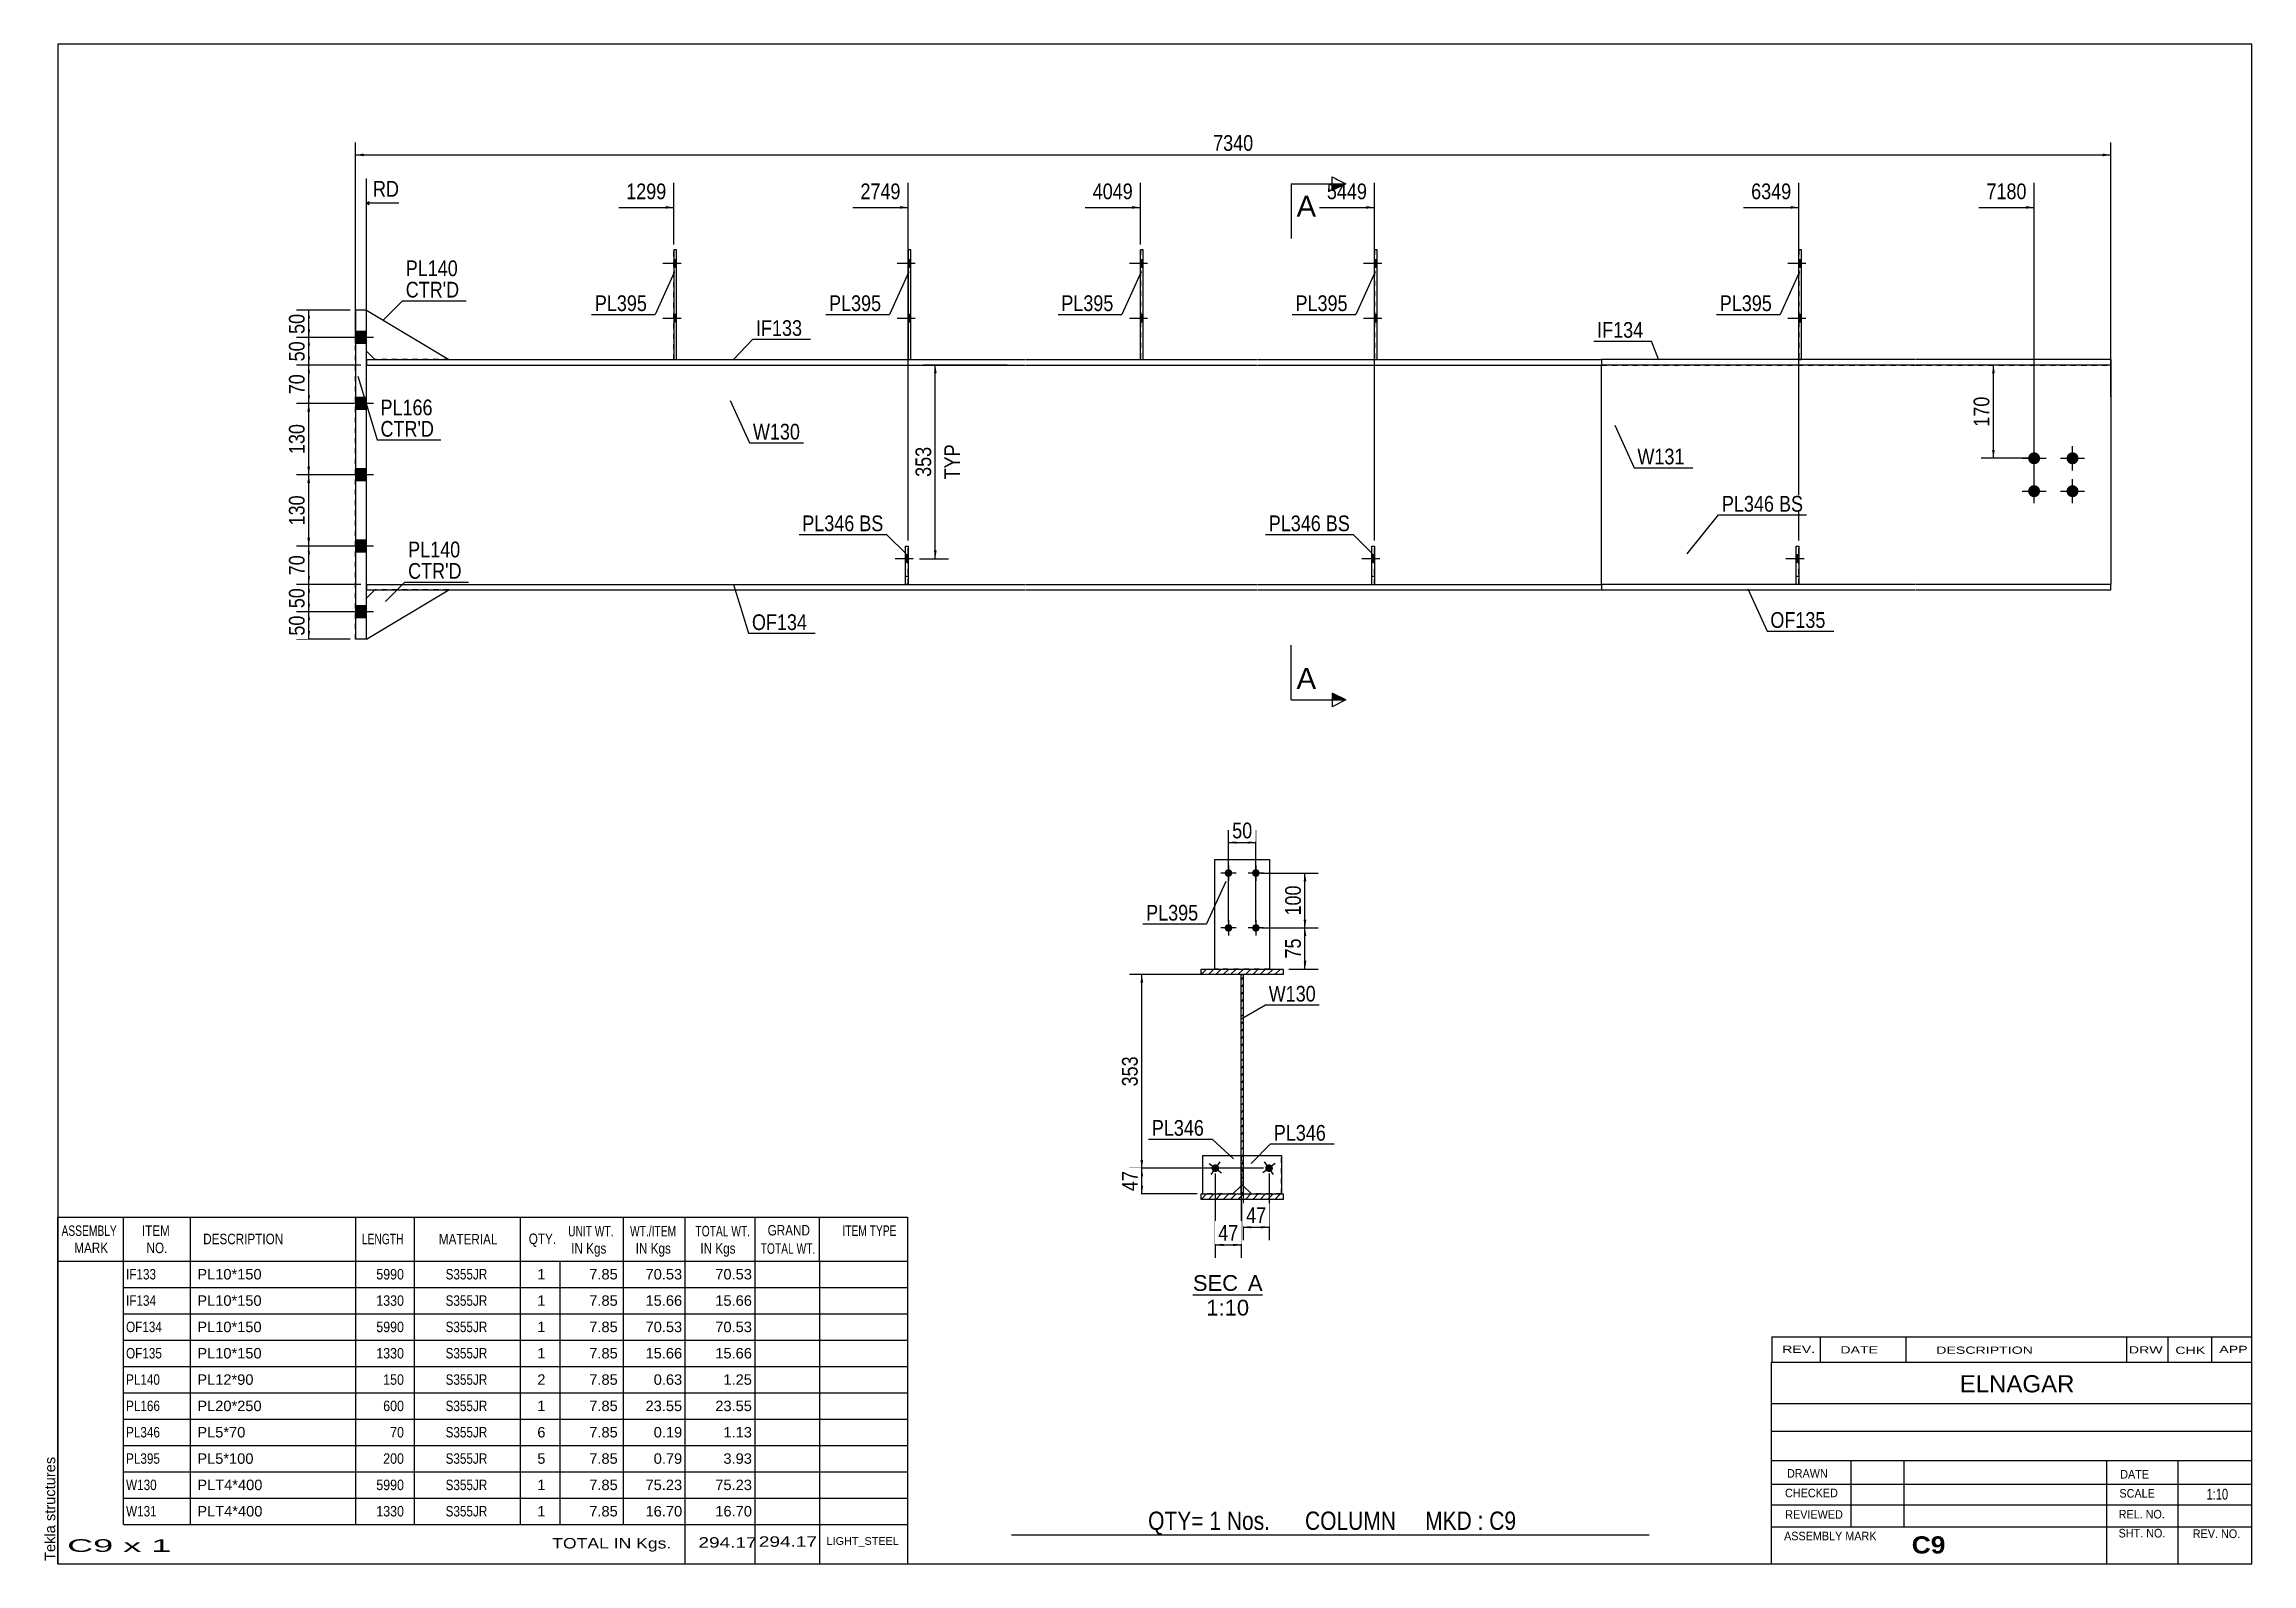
# Model space of a CAD drawing. Header units: millimetres. Extents: x -358 to 44, y -179 to 98.
import ezdxf

# ---------------------------------------------------------------- set-up
doc = ezdxf.new("R2010")
doc.units = ezdxf.units.MM
doc.linetypes.add('DXK_LINE_DOT1', pattern=[1.8814, 0.9407, -0.9407])
doc.linetypes.add('DXK_LINE_DOT2', pattern=[3.9198, 1.9599, -1.9599])
doc.styles.add('Arial', font='ARIAL.TTF', dxfattribs={"height": 0.2})
doc.styles.add('Arial Bold', font='ARIALBD.TTF', dxfattribs={"height": 0.2})
doc.styles.add('Arial Narrow', font='ARIALN.TTF', dxfattribs={"height": 0.2})

# ---------------------------------------------------------------- blocks, each defined once
blk = doc.blocks.new('Unknown-624482690-1210')
at = {"color": 5, "linetype": 'Continuous'}
for p, q in [((44.25, 98.49), (-355.75, 98.49)), ((-355.75, 98.49), (-355.75, -178.51)), ((44.25, -178.51), (44.25, 98.49)), ((-355.75, -178.51), (44.25, -178.51))]:
    blk.add_line(p, q, dxfattribs=at)
at = {"color": 174, "linetype": 'Continuous', "style": 'Arial'}
blk.add_text('Tekla structures', height=1.9102, rotation=90, dxfattribs=at).set_placement((-356.25, -178.01))
blk = doc.blocks.new('Unknown-624482690-12 - 1730')
at = {"color": 1, "linetype": 'Continuous'}
blk.add_line((-148.82, -129.52), (-136.13, -129.52), dxfattribs=at)
at = {"color": 0, "linetype": 'Continuous'}
blk.add_wipeout([(-140.6, -128.77), (-140.6, -125.77), (-148.82, -125.77), (-148.82, -128.77)], dxfattribs=at)
blk.add_wipeout([(-136.13, -128.77), (-136.13, -125.77), (-138.8, -125.77), (-138.8, -128.77)], dxfattribs=at)
blk.add_wipeout([(-138.59, -133.27), (-138.59, -130.27), (-146.37, -130.27), (-146.37, -133.27)], dxfattribs=at)
at = {"color": 136, "linetype": 'Continuous', "style": 'Arial'}
for s, height, p in [('SEC', 2.865, (-148.82, -128.77)), ('A', 2.87, (-138.8, -128.77)), ('1:10', 2.865, (-146.37, -133.27))]:
    blk.add_text(s, height=height, dxfattribs=at).set_placement(p)
blk = doc.blocks.new('Part-624482690-1322 - 1262')
at = {"color": 2, "linetype": 'Continuous'}
for p, q in [((-38.35, 41), (-38.35, 61)), ((-37.85, 61), (-38.35, 61)), ((-37.85, 41), (-37.85, 61))]:
    blk.add_line(p, q, dxfattribs=at)
at = {"color": 7, "linetype": 'DXK_LINE_DOT1'}
for p, q in [((-38.35, 61), (-38.35, 41)), ((-37.85, 41), (-37.85, 61)), ((-38.35, 41), (-37.85, 41))]:
    blk.add_line(p, q, dxfattribs=at)
blk = doc.blocks.new('Bolt-624482690-1265 - 1262')
at = {"color": 3, "linetype": 'DXK_LINE_DOT2'}
for p, q in [((-37.4, 4.7), (-40.7, 4.7)), ((-38.35, 5.4), (-38.85, 5.4)), ((-38.35, 4), (-38.85, 4))]:
    blk.add_line(p, q, dxfattribs=at)
blk = doc.blocks.new('Bolt-624482690-1266 - 1262')
at = {"linetype": 'Continuous'}
blk.add_hatch(color=3, dxfattribs=at).paths.add_polyline_path([(-38.35, 4), (-38.35, 5.4), (-38.85, 5.4), (-38.85, 4)])
at = {"color": 3, "linetype": 'Continuous'}
for p, q in [((-37.4, 4.7), (-40.7, 4.7)), ((-38.35, 5.4), (-38.85, 5.4)), ((-38.35, 4), (-38.85, 4))]:
    blk.add_line(p, q, dxfattribs=at)
blk = doc.blocks.new('Part-624482690-1541 - 1262')
at = {"color": 2, "linetype": 'Continuous'}
for p, q in [((-299.5, 50), (-284.5, 41)), ((-298, 41), (-299.5, 42.5))]:
    blk.add_line(p, q, dxfattribs=at)
at = {"color": 7, "linetype": 'DXK_LINE_DOT1'}
blk.add_line((-284.5, 41), (-298, 41), dxfattribs=at)
blk = doc.blocks.new('Bolt-624482690-1267 - 1262')
at = {"linetype": 'Continuous'}
for points in [[(-115.2, 57.8), (-115.2, 59.2), (-115.7, 59.2), (-115.7, 57.8)], [(-115.2, 57.8), (-115.2, 59.2), (-115.7, 59.2), (-115.7, 57.8)], [(-115.2, 47.8), (-115.2, 49.2), (-115.7, 49.2), (-115.7, 47.8)], [(-115.2, 47.8), (-115.2, 49.2), (-115.7, 49.2), (-115.7, 47.8)]]:
    blk.add_hatch(color=3, dxfattribs=at).paths.add_polyline_path(points)
at = {"color": 3, "linetype": 'Continuous'}
for p, q in [((-114.4, 58.5), (-117.7, 58.5)), ((-114.4, 58.5), (-117.7, 58.5)), ((-115.2, 59.2), (-115.7, 59.2)), ((-115.2, 59.2), (-115.7, 59.2)), ((-115.2, 57.8), (-115.7, 57.8)), ((-115.2, 57.8), (-115.7, 57.8)), ((-114.4, 48.5), (-117.7, 48.5)), ((-114.4, 48.5), (-117.7, 48.5)), ((-115.2, 49.2), (-115.7, 49.2)), ((-115.2, 49.2), (-115.7, 49.2)), ((-115.2, 47.8), (-115.7, 47.8)), ((-115.2, 47.8), (-115.7, 47.8))]:
    blk.add_line(p, q, dxfattribs=at)
blk = doc.blocks.new('Bolt-624482690-1268 - 1262')
at = {"linetype": 'Continuous'}
for points in [[(-157.9, 57.8), (-157.9, 59.2), (-158.4, 59.2), (-158.4, 57.8)], [(-157.9, 57.8), (-157.9, 59.2), (-158.4, 59.2), (-158.4, 57.8)], [(-157.9, 47.8), (-157.9, 49.2), (-158.4, 49.2), (-158.4, 47.8)], [(-157.9, 47.8), (-157.9, 49.2), (-158.4, 49.2), (-158.4, 47.8)]]:
    blk.add_hatch(color=3, dxfattribs=at).paths.add_polyline_path(points)
at = {"color": 3, "linetype": 'Continuous'}
for p, q in [((-157.1, 58.5), (-160.4, 58.5)), ((-157.1, 58.5), (-160.4, 58.5)), ((-157.9, 59.2), (-158.4, 59.2)), ((-157.9, 59.2), (-158.4, 59.2)), ((-157.9, 57.8), (-158.4, 57.8)), ((-157.9, 57.8), (-158.4, 57.8)), ((-157.1, 48.5), (-160.4, 48.5)), ((-157.1, 48.5), (-160.4, 48.5)), ((-157.9, 49.2), (-158.4, 49.2)), ((-157.9, 49.2), (-158.4, 49.2)), ((-157.9, 47.8), (-158.4, 47.8)), ((-157.9, 47.8), (-158.4, 47.8))]:
    blk.add_line(p, q, dxfattribs=at)
blk = doc.blocks.new('Bolt-624482690-1269 - 1262')
at = {"color": 3, "linetype": 'DXK_LINE_DOT2'}
for p, q in [((-114.75, 4.7), (-118.05, 4.7)), ((-115.7, 5.4), (-116.2, 5.4)), ((-115.7, 4), (-116.2, 4))]:
    blk.add_line(p, q, dxfattribs=at)
blk = doc.blocks.new('Bolt-624482690-1270 - 1262')
at = {"linetype": 'Continuous'}
blk.add_hatch(color=3, dxfattribs=at).paths.add_polyline_path([(-115.7, 4), (-115.7, 5.4), (-116.2, 5.4), (-116.2, 4)])
at = {"color": 3, "linetype": 'Continuous'}
for p, q in [((-114.75, 4.7), (-118.05, 4.7)), ((-115.7, 5.4), (-116.2, 5.4)), ((-115.7, 4), (-116.2, 4))]:
    blk.add_line(p, q, dxfattribs=at)
blk = doc.blocks.new('Part-624482690-1421 - 1262')
at = {"color": 2, "linetype": 'Continuous'}
for p, q in [((-299.5, 0), (-264.5, 0)), ((-264.4, 0), (-222.15, 0)), ((-222.05, 0), (-179.45, 0)), ((-179.35, 0), (-137.1, 0)), ((-137, 0), (-94.4, 0)), ((-94.3, 0), (-74.3, 0)), ((-74.3, 0), (-74.3, -1)), ((-299.5, -1), (-264.5, -1)), ((-264.4, -1), (-222.15, -1)), ((-222.05, -1), (-179.45, -1)), ((-179.35, -1), (-137.1, -1)), ((-137, -1), (-94.4, -1)), ((-94.3, -1), (-74.3, -1))]:
    blk.add_line(p, q, dxfattribs=at)
at = {"color": 7, "linetype": 'DXK_LINE_DOT1'}
blk.add_line((-299.5, 0), (-299.5, -1), dxfattribs=at)
blk = doc.blocks.new('Bolt-624482690-1490 - 1262')
at = {"linetype": 'Continuous'}
for points in [[(4.55, 24.1, -1), (4.55, 21.9, -1)], [(11.55, 24.1, -1), (11.55, 21.9, -1)], [(4.55, 18.1, -1), (4.55, 15.9, -1)], [(11.55, 18.1, -1), (11.55, 15.9, -1)]]:
    blk.add_hatch(color=3, dxfattribs=at).paths.add_polyline_path(points)
at = {"color": 3, "linetype": 'Continuous'}
for p, q in [((4.55, 20.8), (4.55, 25.2)), ((11.55, 20.8), (11.55, 25.2)), ((2.35, 23), (6.75, 23)), ((9.35, 23), (13.75, 23)), ((2.35, 17), (6.75, 17)), ((4.55, 14.8), (4.55, 19.2)), ((9.35, 17), (13.75, 17)), ((11.55, 14.8), (11.55, 19.2))]:
    blk.add_line(p, q, dxfattribs=at)
blk = doc.blocks.new('Part-624482690-1298 - 1262')
at = {"color": 2, "linetype": 'Continuous'}
for p, q in [((-200.25, 61), (-200.75, 61)), ((-200.75, 61), (-200.75, 41)), ((-200.25, 41), (-200.25, 61))]:
    blk.add_line(p, q, dxfattribs=at)
at = {"color": 7, "linetype": 'DXK_LINE_DOT1'}
for p, q in [((-200.75, 41), (-200.75, 61)), ((-200.25, 41), (-200.25, 61)), ((-200.75, 41), (-200.25, 41))]:
    blk.add_line(p, q, dxfattribs=at)
blk = doc.blocks.new('Bolt-624482690-1299 - 1262')
at = {"linetype": 'Continuous'}
for points in [[(-200.25, 57.8), (-200.25, 59.2), (-200.75, 59.2), (-200.75, 57.8)], [(-200.25, 57.8), (-200.25, 59.2), (-200.75, 59.2), (-200.75, 57.8)], [(-200.25, 47.8), (-200.25, 49.2), (-200.75, 49.2), (-200.75, 47.8)], [(-200.25, 47.8), (-200.25, 49.2), (-200.75, 49.2), (-200.75, 47.8)]]:
    blk.add_hatch(color=3, dxfattribs=at).paths.add_polyline_path(points)
at = {"color": 3, "linetype": 'Continuous'}
for p, q in [((-199.45, 58.5), (-202.75, 58.5)), ((-199.45, 58.5), (-202.75, 58.5)), ((-200.25, 59.2), (-200.75, 59.2)), ((-200.25, 59.2), (-200.75, 59.2)), ((-200.25, 57.8), (-200.75, 57.8)), ((-200.25, 57.8), (-200.75, 57.8)), ((-199.45, 48.5), (-202.75, 48.5)), ((-199.45, 48.5), (-202.75, 48.5)), ((-200.25, 49.2), (-200.75, 49.2)), ((-200.25, 49.2), (-200.75, 49.2)), ((-200.25, 47.8), (-200.75, 47.8)), ((-200.25, 47.8), (-200.75, 47.8))]:
    blk.add_line(p, q, dxfattribs=at)
blk = doc.blocks.new('Part-624482690-1309 - 1262')
at = {"color": 2, "linetype": 'Continuous'}
for p, q in [((-242.95, 61), (-243.45, 61)), ((-243.45, 61), (-243.45, 41)), ((-242.95, 41), (-242.95, 61))]:
    blk.add_line(p, q, dxfattribs=at)
at = {"color": 7, "linetype": 'DXK_LINE_DOT1'}
for p, q in [((-243.45, 41), (-243.45, 61)), ((-242.95, 41), (-242.95, 61)), ((-243.45, 41), (-242.95, 41))]:
    blk.add_line(p, q, dxfattribs=at)
blk = doc.blocks.new('Bolt-624482690-1310 - 1262')
at = {"linetype": 'Continuous'}
for points in [[(-242.95, 57.8), (-242.95, 59.2), (-243.45, 59.2), (-243.45, 57.8)], [(-242.95, 57.8), (-242.95, 59.2), (-243.45, 59.2), (-243.45, 57.8)], [(-242.95, 47.8), (-242.95, 49.2), (-243.45, 49.2), (-243.45, 47.8)], [(-242.95, 47.8), (-242.95, 49.2), (-243.45, 49.2), (-243.45, 47.8)]]:
    blk.add_hatch(color=3, dxfattribs=at).paths.add_polyline_path(points)
at = {"color": 3, "linetype": 'Continuous'}
for p, q in [((-242.15, 58.5), (-245.45, 58.5)), ((-242.15, 58.5), (-245.45, 58.5)), ((-242.95, 59.2), (-243.45, 59.2)), ((-242.95, 59.2), (-243.45, 59.2)), ((-242.95, 57.8), (-243.45, 57.8)), ((-242.95, 57.8), (-243.45, 57.8)), ((-242.15, 48.5), (-245.45, 48.5)), ((-242.15, 48.5), (-245.45, 48.5)), ((-242.95, 49.2), (-243.45, 49.2)), ((-242.95, 49.2), (-243.45, 49.2)), ((-242.95, 47.8), (-243.45, 47.8)), ((-242.95, 47.8), (-243.45, 47.8))]:
    blk.add_line(p, q, dxfattribs=at)
blk = doc.blocks.new('Bolt-624482690-1311 - 1262')
at = {"linetype": 'Continuous'}
blk.add_hatch(color=3, dxfattribs=at).paths.add_polyline_path([(-200.75, 4), (-200.75, 5.4), (-201.25, 5.4), (-201.25, 4)])
at = {"color": 3, "linetype": 'Continuous'}
for p, q in [((-199.8, 4.7), (-203.1, 4.7)), ((-200.75, 5.4), (-201.25, 5.4)), ((-200.75, 4), (-201.25, 4))]:
    blk.add_line(p, q, dxfattribs=at)
blk = doc.blocks.new('Bolt-624482690-1312 - 1262')
at = {"color": 3, "linetype": 'DXK_LINE_DOT2'}
for p, q in [((-199.8, 4.7), (-203.1, 4.7)), ((-200.75, 5.4), (-201.25, 5.4)), ((-200.75, 4), (-201.25, 4))]:
    blk.add_line(p, q, dxfattribs=at)
blk = doc.blocks.new('Bolt-624482690-1323 - 1262')
at = {"linetype": 'Continuous'}
for points in [[(-37.85, 57.8), (-37.85, 59.2), (-38.35, 59.2), (-38.35, 57.8)], [(-37.85, 57.8), (-37.85, 59.2), (-38.35, 59.2), (-38.35, 57.8)], [(-37.85, 47.8), (-37.85, 49.2), (-38.35, 49.2), (-38.35, 47.8)], [(-37.85, 47.8), (-37.85, 49.2), (-38.35, 49.2), (-38.35, 47.8)]]:
    blk.add_hatch(color=3, dxfattribs=at).paths.add_polyline_path(points)
at = {"color": 3, "linetype": 'Continuous'}
for p, q in [((-37.05, 58.5), (-40.35, 58.5)), ((-37.05, 58.5), (-40.35, 58.5)), ((-37.85, 59.2), (-38.35, 59.2)), ((-37.85, 59.2), (-38.35, 59.2)), ((-37.85, 57.8), (-38.35, 57.8)), ((-37.85, 57.8), (-38.35, 57.8)), ((-37.05, 48.5), (-40.35, 48.5)), ((-37.05, 48.5), (-40.35, 48.5)), ((-37.85, 49.2), (-38.35, 49.2)), ((-37.85, 49.2), (-38.35, 49.2)), ((-37.85, 47.8), (-38.35, 47.8)), ((-37.85, 47.8), (-38.35, 47.8))]:
    blk.add_line(p, q, dxfattribs=at)
blk = doc.blocks.new('Part-624482690-1345 - 1262')
at = {"color": 2, "linetype": 'Continuous'}
for p, q in [((-201.25, 7), (-200.75, 7)), ((-201.25, 0), (-201.25, 7)), ((-200.75, 7), (-200.75, 0))]:
    blk.add_line(p, q, dxfattribs=at)
at = {"color": 7, "linetype": 'DXK_LINE_DOT1'}
for p, q in [((-201.25, 0), (-201.25, 7)), ((-200.75, 0), (-200.75, 7)), ((-201.25, 1.5), (-200.75, 1.5)), ((-200.75, 0), (-201.25, 0))]:
    blk.add_line(p, q, dxfattribs=at)
blk = doc.blocks.new('Part-624482690-1367 - 1262')
at = {"color": 7, "linetype": 'DXK_LINE_DOT1'}
blk.add_line((-201.25, 7), (-200.75, 7), dxfattribs=at)
blk = doc.blocks.new('Part-624482690-1389 - 1262')
at = {"color": 2, "linetype": 'Continuous'}
for p, q in [((-299.5, 50), (-301.5, 50)), ((-301.5, 50), (-301.5, -10)), ((-299.5, -10), (-299.5, 50)), ((-299.5, -10), (-301.5, -10))]:
    blk.add_line(p, q, dxfattribs=at)
at = {"color": 7, "linetype": 'DXK_LINE_DOT1'}
for p, q in [((-301.5, -10), (-301.5, 50)), ((-299.5, -10), (-299.5, 50))]:
    blk.add_line(p, q, dxfattribs=at)
blk = doc.blocks.new('Part-624482690-1422 - 1262')
at = {"color": 2, "linetype": 'Continuous'}
for p, q in [((-17.05, 0), (-74.3, 0)), ((-74.3, 0), (-74.3, -1)), ((18.55, 0), (-16.95, 0)), ((18.55, -1), (18.55, 0)), ((-74.3, -1), (-17.05, -1)), ((-16.95, -1), (18.55, -1))]:
    blk.add_line(p, q, dxfattribs=at)
blk = doc.blocks.new('Part-624482690-1444 - 1262')
at = {"color": 2, "linetype": 'Continuous'}
for p, q in [((-74.3, 0), (-74.3, 40)), ((18.55, 40), (18.55, 0))]:
    blk.add_line(p, q, dxfattribs=at)
at = {"color": 7, "linetype": 'DXK_LINE_DOT1'}
for p, q in [((-74.3, 40), (-17.05, 40)), ((-16.95, 40), (18.55, 40)), ((-17.05, 0), (-74.3, 0)), ((18.55, 0), (-16.95, 0))]:
    blk.add_line(p, q, dxfattribs=at)
blk = doc.blocks.new('Part-624482690-1526 - 1262')
at = {"color": 2, "linetype": 'Continuous'}
for p, q in [((-115.7, 41), (-115.7, 61)), ((-115.2, 61), (-115.7, 61)), ((-115.2, 41), (-115.2, 61))]:
    blk.add_line(p, q, dxfattribs=at)
at = {"color": 7, "linetype": 'DXK_LINE_DOT1'}
for p, q in [((-115.7, 61), (-115.7, 41)), ((-115.2, 41), (-115.2, 61)), ((-115.7, 41), (-115.2, 41))]:
    blk.add_line(p, q, dxfattribs=at)
blk = doc.blocks.new('Part-624482690-1466 - 1262')
at = {"color": 2, "linetype": 'Continuous'}
for p, q in [((-299.5, 41), (-264.5, 41)), ((-264.4, 41), (-222.15, 41)), ((-222.05, 41), (-179.45, 41)), ((-179.35, 41), (-137.1, 41)), ((-137, 41), (-94.4, 41)), ((-94.3, 41), (-74.3, 41)), ((-74.3, 41), (-74.3, 40)), ((-299.5, 40), (-264.5, 40)), ((-264.4, 40), (-222.15, 40)), ((-222.05, 40), (-179.45, 40)), ((-179.35, 40), (-137.1, 40)), ((-137, 40), (-94.4, 40)), ((-94.3, 40), (-74.3, 40))]:
    blk.add_line(p, q, dxfattribs=at)
at = {"color": 7, "linetype": 'DXK_LINE_DOT1'}
blk.add_line((-299.5, 41), (-299.5, 40), dxfattribs=at)
blk = doc.blocks.new('Part-624482690-1488 - 1262')
at = {"color": 2, "linetype": 'Continuous'}
for p, q in [((-17.05, 41), (-74.3, 41)), ((-74.3, 41), (-74.3, 40)), ((18.55, 41), (-16.95, 41)), ((18.55, 41), (18.55, 40)), ((-17.05, 40), (-74.3, 40)), ((18.55, 40), (-16.95, 40))]:
    blk.add_line(p, q, dxfattribs=at)
blk = doc.blocks.new('Part-624482690-1536 - 1262')
at = {"color": 7, "linetype": 'DXK_LINE_DOT1'}
blk.add_line((-38.85, 7), (-38.35, 7), dxfattribs=at)
blk = doc.blocks.new('Bolt-624482690-1489 - 1262')
at = {"linetype": 'Continuous'}
for points in [[(-299.5, 43.9), (-299.5, 46.1), (-301.5, 46.1), (-301.5, 43.9)], [(-299.5, 43.9), (-299.5, 46.1), (-301.5, 46.1), (-301.5, 43.9)], [(-299.5, 31.9), (-299.5, 34.1), (-301.5, 34.1), (-301.5, 31.9)], [(-299.5, 31.9), (-299.5, 34.1), (-301.5, 34.1), (-301.5, 31.9)], [(-299.5, 18.9), (-299.5, 21.1), (-301.5, 21.1), (-301.5, 18.9)], [(-299.5, 18.9), (-299.5, 21.1), (-301.5, 21.1), (-301.5, 18.9)], [(-299.5, 5.9), (-299.5, 8.1), (-301.5, 8.1), (-301.5, 5.9)], [(-299.5, 5.9), (-299.5, 8.1), (-301.5, 8.1), (-301.5, 5.9)], [(-299.5, -6.1), (-299.5, -3.9), (-301.5, -3.9), (-301.5, -6.1)], [(-299.5, -6.1), (-299.5, -3.9), (-301.5, -3.9), (-301.5, -6.1)]]:
    blk.add_hatch(color=3, dxfattribs=at).paths.add_polyline_path(points)
at = {"color": 3, "linetype": 'Continuous'}
for p, q in [((-298.2, 45), (-306.5, 45)), ((-298.2, 45), (-306.5, 45)), ((-299.5, 46.1), (-301.5, 46.1)), ((-299.5, 46.1), (-301.5, 46.1)), ((-299.5, 43.9), (-301.5, 43.9)), ((-299.5, 43.9), (-301.5, 43.9)), ((-298.2, 33), (-306.5, 33)), ((-298.2, 33), (-306.5, 33)), ((-299.5, 34.1), (-301.5, 34.1)), ((-299.5, 34.1), (-301.5, 34.1)), ((-299.5, 31.9), (-301.5, 31.9)), ((-299.5, 31.9), (-301.5, 31.9)), ((-299.5, 21.1), (-301.5, 21.1)), ((-299.5, 21.1), (-301.5, 21.1)), ((-298.2, 20), (-306.5, 20)), ((-298.2, 20), (-306.5, 20)), ((-299.5, 18.9), (-301.5, 18.9)), ((-299.5, 18.9), (-301.5, 18.9)), ((-299.5, 8.1), (-301.5, 8.1)), ((-299.5, 8.1), (-301.5, 8.1)), ((-298.2, 7), (-306.5, 7)), ((-298.2, 7), (-306.5, 7)), ((-299.5, 5.9), (-301.5, 5.9)), ((-299.5, 5.9), (-301.5, 5.9)), ((-299.5, -3.9), (-301.5, -3.9)), ((-299.5, -3.9), (-301.5, -3.9)), ((-298.2, -5), (-306.5, -5)), ((-298.2, -5), (-306.5, -5)), ((-299.5, -6.1), (-301.5, -6.1)), ((-299.5, -6.1), (-301.5, -6.1))]:
    blk.add_line(p, q, dxfattribs=at)
blk = doc.blocks.new('Part-624482690-1506 - 1262')
at = {"color": 7, "linetype": 'DXK_LINE_DOT1'}
for p, q in [((-299.5, 0), (-299.5, 40)), ((-299.5, 40), (-264.5, 40)), ((-264.4, 40), (-222.15, 40)), ((-222.05, 40), (-179.45, 40)), ((-179.35, 40), (-137.1, 40)), ((-137, 40), (-94.4, 40)), ((-94.3, 40), (-74.3, 40)), ((-299.5, 0), (-264.5, 0)), ((-264.4, 0), (-222.15, 0)), ((-222.05, 0), (-201.25, 0)), ((-200.75, 0), (-179.45, 0)), ((-179.35, 0), (-137.1, 0)), ((-137, 0), (-94.4, 0)), ((-94.3, 0), (-74.3, 0))]:
    blk.add_line(p, q, dxfattribs=at)
at = {"color": 2, "linetype": 'Continuous'}
blk.add_line((-74.3, 0), (-74.3, 40), dxfattribs=at)
blk = doc.blocks.new('Part-624482690-1511 - 1262')
at = {"color": 2, "linetype": 'Continuous'}
for p, q in [((-116.2, 7), (-115.7, 7)), ((-116.2, 0), (-116.2, 7)), ((-115.7, 7), (-115.7, 0))]:
    blk.add_line(p, q, dxfattribs=at)
at = {"color": 7, "linetype": 'DXK_LINE_DOT1'}
for p, q in [((-116.2, 0), (-116.2, 7)), ((-115.7, 0), (-115.7, 7)), ((-116.2, 1.5), (-115.7, 1.5))]:
    blk.add_line(p, q, dxfattribs=at)
blk = doc.blocks.new('Part-624482690-1516 - 1262')
at = {"color": 7, "linetype": 'DXK_LINE_DOT1'}
blk.add_line((-116.2, 7), (-115.7, 7), dxfattribs=at)
blk = doc.blocks.new('Part-624482690-1521 - 1262')
at = {"color": 2, "linetype": 'Continuous'}
for p, q in [((-158.4, 41), (-158.4, 61)), ((-157.9, 61), (-158.4, 61)), ((-157.9, 41), (-157.9, 61))]:
    blk.add_line(p, q, dxfattribs=at)
at = {"color": 7, "linetype": 'DXK_LINE_DOT1'}
for p, q in [((-158.4, 61), (-158.4, 41)), ((-157.9, 41), (-157.9, 61)), ((-158.4, 41), (-157.9, 41))]:
    blk.add_line(p, q, dxfattribs=at)
blk = doc.blocks.new('Part-624482690-1531 - 1262')
at = {"color": 2, "linetype": 'Continuous'}
for p, q in [((-38.85, 7), (-38.35, 7)), ((-38.85, 0), (-38.85, 7)), ((-38.35, 7), (-38.35, 0))]:
    blk.add_line(p, q, dxfattribs=at)
at = {"color": 7, "linetype": 'DXK_LINE_DOT1'}
for p, q in [((-38.85, 0), (-38.85, 7)), ((-38.35, 0), (-38.35, 7)), ((-38.85, 1.5), (-38.35, 1.5))]:
    blk.add_line(p, q, dxfattribs=at)
blk = doc.blocks.new('Part-624482690-1546 - 1262')
at = {"color": 2, "linetype": 'Continuous'}
for p, q in [((-299.5, -10), (-284.5, -1)), ((-298, -1), (-299.5, -2.5))]:
    blk.add_line(p, q, dxfattribs=at)
at = {"color": 7, "linetype": 'DXK_LINE_DOT1'}
blk.add_line((-284.5, -1), (-298, -1), dxfattribs=at)
blk = doc.blocks.new('Part-624482690-1793 - 1730')
at = {"linetype": 'Continuous'}
h = blk.add_hatch(dxfattribs=at)
h.set_pattern_fill('', scale=0.3, style=0, pattern_type=0)
h.set_pattern_definition([(45, (-147.3359, -71.1077), (-0.67352, 0.67352), [])])
h.paths.add_polyline_path([(-147.34, -70.11), (-147.34, -71.11), (-132.34, -71.11), (-132.34, -70.11)])
at = {"color": 2, "linetype": 'Continuous'}
for p, q in [((-147.34, -71.11), (-147.34, -70.11)), ((-147.34, -70.11), (-132.34, -70.11)), ((-132.34, -71.11), (-147.34, -71.11)), ((-132.34, -70.11), (-132.34, -71.11))]:
    blk.add_line(p, q, dxfattribs=at)
blk = doc.blocks.new('Bolt-624482690-1741 - 1730')
at = {"linetype": 'Continuous'}
blk.add_hatch(color=3, dxfattribs=at).paths.add_polyline_path([(-134.52, -106.97, -1), (-135.35, -105.84, -1)])
at = {"color": 3, "linetype": 'Continuous'}
for p, q in [((-133.8, -105.58), (-136.07, -107.23)), ((-134.11, -107.54), (-135.76, -105.28))]:
    blk.add_line(p, q, dxfattribs=at)
blk = doc.blocks.new('Part-624482690-1750 - 1730')
at = {"linetype": 'Continuous'}
h = blk.add_hatch(dxfattribs=at)
h.set_pattern_fill('', scale=0.3, style=0, pattern_type=0)
h.set_pattern_definition([(45, (-140.0359, -111.1077), (-0.67352, 0.67352), [])])
h.paths.add_polyline_path([(-140.04, -71.11), (-140.04, -111.11), (-139.64, -111.11), (-139.64, -71.11)])
at = {"color": 2, "linetype": 'Continuous'}
for p, q in [((-140.04, -111.11), (-140.04, -71.11)), ((-140.04, -71.11), (-139.64, -71.11)), ((-139.64, -71.11), (-139.64, -111.11)), ((-139.64, -111.11), (-140.04, -111.11))]:
    blk.add_line(p, q, dxfattribs=at)
blk = doc.blocks.new('Bolt-624482690-1742 - 1730')
at = {"linetype": 'Continuous'}
blk.add_hatch(color=3, dxfattribs=at).paths.add_polyline_path([(-144.32, -105.84, -1), (-145.15, -106.97, -1)])
at = {"color": 3, "linetype": 'Continuous'}
for p, q in [((-145.87, -105.58), (-143.6, -107.23)), ((-143.91, -105.28), (-145.56, -107.54))]:
    blk.add_line(p, q, dxfattribs=at)
blk = doc.blocks.new('Bolt-624482690-1744 - 1730')
at = {"linetype": 'Continuous'}
for points in [[(-141.64, -52.61, -1), (-143.04, -52.61, -1)], [(-136.64, -52.61, -1), (-138.04, -52.61, -1)], [(-141.64, -62.61, -1), (-143.04, -62.61, -1)], [(-136.64, -62.61, -1), (-138.04, -62.61, -1)]]:
    blk.add_hatch(color=3, dxfattribs=at).paths.add_polyline_path(points)
at = {"color": 3, "linetype": 'Continuous'}
for p, q in [((-142.34, -51.21), (-142.34, -54.01)), ((-137.34, -51.21), (-137.34, -54.01)), ((-140.94, -52.61), (-143.74, -52.61)), ((-135.94, -52.61), (-138.74, -52.61)), ((-140.94, -62.61), (-143.74, -62.61)), ((-142.34, -61.21), (-142.34, -64.01)), ((-135.94, -62.61), (-138.74, -62.61)), ((-137.34, -61.21), (-137.34, -64.01))]:
    blk.add_line(p, q, dxfattribs=at)
blk = doc.blocks.new('Part-624482690-1780 - 1730')
at = {"color": 2, "linetype": 'Continuous'}
for p, q in [((-139.64, -104.11), (-132.64, -104.11)), ((-132.64, -104.11), (-132.64, -111.11)), ((-138.14, -111.11), (-139.64, -109.61))]:
    blk.add_line(p, q, dxfattribs=at)
at = {"color": 7, "linetype": 'DXK_LINE_DOT1'}
for p, q in [((-139.64, -109.61), (-139.64, -104.11)), ((-132.64, -111.11), (-132.64, -104.11)), ((-132.64, -111.11), (-138.14, -111.11))]:
    blk.add_line(p, q, dxfattribs=at)
blk = doc.blocks.new('Part-624482690-1785 - 1730')
at = {"color": 2, "linetype": 'Continuous'}
for p, q in [((-147.04, -104.11), (-140.04, -104.11)), ((-147.04, -111.11), (-147.04, -104.11)), ((-140.04, -109.61), (-141.54, -111.11))]:
    blk.add_line(p, q, dxfattribs=at)
at = {"color": 7, "linetype": 'DXK_LINE_DOT1'}
for p, q in [((-147.04, -111.11), (-147.04, -104.11)), ((-140.04, -104.11), (-140.04, -109.61)), ((-141.54, -111.11), (-147.04, -111.11))]:
    blk.add_line(p, q, dxfattribs=at)
blk = doc.blocks.new('Part-624482690-1791 - 1730')
at = {"color": 2, "linetype": 'Continuous'}
for p, q in [((-144.84, -70.11), (-144.84, -50.11)), ((-144.84, -50.11), (-134.84, -50.11)), ((-134.84, -50.11), (-134.84, -70.11))]:
    blk.add_line(p, q, dxfattribs=at)
at = {"color": 7, "linetype": 'DXK_LINE_DOT1'}
blk.add_line((-134.84, -70.11), (-144.84, -70.11), dxfattribs=at)
blk = doc.blocks.new('Part-624482690-1796 - 1730')
at = {"linetype": 'Continuous'}
h = blk.add_hatch(dxfattribs=at)
h.set_pattern_fill('', scale=0.3, style=0, pattern_type=0)
h.set_pattern_definition([(45, (-147.3359, -112.1077), (-0.67352, 0.67352), [])])
h.paths.add_polyline_path([(-147.34, -111.11), (-147.34, -112.11), (-132.34, -112.11), (-132.34, -111.11)])
at = {"color": 2, "linetype": 'Continuous'}
for p, q in [((-147.34, -112.11), (-147.34, -111.11)), ((-147.34, -111.11), (-132.34, -111.11)), ((-132.34, -112.11), (-147.34, -112.11)), ((-132.34, -111.11), (-132.34, -112.11))]:
    blk.add_line(p, q, dxfattribs=at)
blk = doc.blocks.new('StraightDimension-624482690-1583 - 1262')
at = {"linetype": 'Continuous'}
for points in [[(-196.04, 38.5), (-195.79, 40), (-195.54, 38.5)], [(-195.54, 6.2), (-195.79, 4.7), (-196.04, 6.2)]]:
    blk.add_hatch(color=7, dxfattribs=at).paths.add_polyline_path(points)
at = {"color": 7, "linetype": 'Continuous'}
for p, q in [((-182.68, 40), (-198.04, 40)), ((-195.79, 4.7), (-195.79, 40)), ((-198.68, 4.7), (-193.39, 4.7))]:
    blk.add_line(p, q, dxfattribs=at)
at = {"color": 0}
blk.add_wipeout([(-195.94, 25.69), (-200.14, 25.69), (-200.14, 19.01), (-195.94, 19.01)], dxfattribs=at)
at = {"color": 0, "linetype": 'Continuous'}
blk.add_wipeout([(-190.69, 26.14), (-194.89, 26.14), (-194.89, 18.56), (-190.69, 18.56)], dxfattribs=at)
at = {"color": 3, "style": 'Arial Narrow'}
blk.add_text('353', height=2.863, rotation=90.0002, dxfattribs=at).set_placement((-196.54, 19.61))
at = {"color": 3, "linetype": 'Continuous', "style": 'Arial Narrow'}
blk.add_text('TYP', height=2.863, rotation=90.0002, dxfattribs=at).set_placement((-191.29, 19.16))
blk = doc.blocks.new('StraightDimension-624482690-3581 - 1262')
at = {"linetype": 'Continuous'}
for points in [[(-310.28, 18.5), (-310.03, 20), (-309.78, 18.5)], [(-309.78, 8.5), (-310.03, 7), (-310.28, 8.5)]]:
    blk.add_hatch(color=7, dxfattribs=at).paths.add_polyline_path(points)
at = {"color": 7, "linetype": 'Continuous'}
for p, q in [((-302.5, 20), (-312.28, 20)), ((-310.03, 7), (-310.03, 20)), ((-302.5, 7), (-312.28, 7))]:
    blk.add_line(p, q, dxfattribs=at)
at = {"color": 0}
blk.add_wipeout([(-310.18, 16.84), (-314.38, 16.84), (-314.38, 10.16), (-310.18, 10.16)], dxfattribs=at)
at = {"color": 3, "style": 'Arial Narrow'}
blk.add_text('130', height=2.863, rotation=90.0002, dxfattribs=at).set_placement((-310.78, 10.76))
blk = doc.blocks.new('StraightDimension-624482690-3580 - 1262')
at = {"linetype": 'Continuous'}
for points in [[(-310.28, 31.5), (-310.03, 33), (-309.78, 31.5)], [(-309.78, 21.5), (-310.03, 20), (-310.28, 21.5)]]:
    blk.add_hatch(color=7, dxfattribs=at).paths.add_polyline_path(points)
at = {"color": 7, "linetype": 'Continuous'}
for p, q in [((-303.35, 33), (-312.28, 33)), ((-310.03, 20), (-310.03, 33)), ((-302.5, 20), (-312.28, 20))]:
    blk.add_line(p, q, dxfattribs=at)
at = {"color": 0}
blk.add_wipeout([(-310.18, 29.84), (-314.38, 29.84), (-314.38, 23.16), (-310.18, 23.16)], dxfattribs=at)
at = {"color": 3, "style": 'Arial Narrow'}
blk.add_text('130', height=2.863, rotation=90.0002, dxfattribs=at).set_placement((-310.78, 23.76))
blk = doc.blocks.new('StraightDimension-624482690-5210 - 1262')
at = {"linetype": 'Continuous'}
blk.add_hatch(color=7, dxfattribs=at).paths.add_polyline_path([(3.05, 68.98), (4.55, 68.73), (3.05, 68.48)])
at = {"color": 7, "linetype": 'Continuous'}
for p, q in [((4.55, 18), (4.55, 73.23)), ((-5.51, 68.73), (4.55, 68.73))]:
    blk.add_line(p, q, dxfattribs=at)
at = {"color": 0}
blk.add_wipeout([(3.77, 69.63), (3.77, 73.83), (-4.74, 73.83), (-4.74, 69.63)], dxfattribs=at)
at = {"color": 3, "style": 'Arial Narrow'}
blk.add_text('7180', height=2.863, dxfattribs=at).set_placement((-4.14, 70.23))
blk = doc.blocks.new('StraightDimension-624482690-3577 - 1262')
at = {"linetype": 'Continuous'}
for points in [[(-310.28, 48.5), (-310.03, 50), (-309.78, 48.5)], [(-309.78, 46.5), (-310.03, 45), (-310.28, 46.5)]]:
    blk.add_hatch(color=7, dxfattribs=at).paths.add_polyline_path(points)
at = {"color": 7, "linetype": 'Continuous'}
for p, q in [((-302.5, 50), (-312.28, 50)), ((-310.03, 45), (-310.03, 50)), ((-302.35, 45), (-312.28, 45))]:
    blk.add_line(p, q, dxfattribs=at)
at = {"color": 0}
blk.add_wipeout([(-310.18, 49.93), (-314.38, 49.93), (-314.38, 45.07), (-310.18, 45.07)], dxfattribs=at)
at = {"color": 3, "style": 'Arial Narrow'}
blk.add_text('50', height=2.863, rotation=90.0002, dxfattribs=at).set_placement((-310.78, 45.67))
blk = doc.blocks.new('StraightDimension-624482690-3578 - 1262')
at = {"linetype": 'Continuous'}
for points in [[(-310.28, 43.5), (-310.03, 45), (-309.78, 43.5)], [(-309.78, 41.5), (-310.03, 40), (-310.28, 41.5)]]:
    blk.add_hatch(color=7, dxfattribs=at).paths.add_polyline_path(points)
at = {"color": 7, "linetype": 'Continuous'}
for p, q in [((-302.35, 45), (-312.28, 45)), ((-310.03, 40), (-310.03, 45)), ((-300.5, 40), (-312.28, 40))]:
    blk.add_line(p, q, dxfattribs=at)
at = {"color": 0}
blk.add_wipeout([(-310.18, 44.93), (-314.38, 44.93), (-314.38, 40.07), (-310.18, 40.07)], dxfattribs=at)
at = {"color": 3, "style": 'Arial Narrow'}
blk.add_text('50', height=2.863, rotation=90.0002, dxfattribs=at).set_placement((-310.78, 40.67))
blk = doc.blocks.new('StraightDimension-624482690-3579 - 1262')
at = {"linetype": 'Continuous'}
for points in [[(-310.28, 38.5), (-310.03, 40), (-309.78, 38.5)], [(-309.78, 34.5), (-310.03, 33), (-310.28, 34.5)]]:
    blk.add_hatch(color=7, dxfattribs=at).paths.add_polyline_path(points)
at = {"color": 7, "linetype": 'Continuous'}
for p, q in [((-300.5, 40), (-312.28, 40)), ((-310.03, 33), (-310.03, 40)), ((-303.35, 33), (-312.28, 33))]:
    blk.add_line(p, q, dxfattribs=at)
at = {"color": 0}
blk.add_wipeout([(-310.18, 38.93), (-314.38, 38.93), (-314.38, 34.07), (-310.18, 34.07)], dxfattribs=at)
at = {"color": 3, "style": 'Arial Narrow'}
blk.add_text('70', height=2.863, rotation=90.0002, dxfattribs=at).set_placement((-310.78, 34.67))
blk = doc.blocks.new('StraightDimension-624482690-3582 - 1262')
at = {"linetype": 'Continuous'}
for points in [[(-310.28, 5.5), (-310.03, 7), (-309.78, 5.5)], [(-309.78, 1.5), (-310.03, 0), (-310.28, 1.5)]]:
    blk.add_hatch(color=7, dxfattribs=at).paths.add_polyline_path(points)
at = {"color": 7, "linetype": 'Continuous'}
for p, q in [((-302.5, 7), (-312.28, 7)), ((-310.03, 0), (-310.03, 7)), ((-300.5, 0), (-312.28, 0))]:
    blk.add_line(p, q, dxfattribs=at)
at = {"color": 0}
blk.add_wipeout([(-310.18, 5.93), (-314.38, 5.93), (-314.38, 1.07), (-310.18, 1.07)], dxfattribs=at)
at = {"color": 3, "style": 'Arial Narrow'}
blk.add_text('70', height=2.863, rotation=90.0002, dxfattribs=at).set_placement((-310.78, 1.67))
blk = doc.blocks.new('StraightDimension-624482690-3583 - 1262')
at = {"linetype": 'Continuous'}
for points in [[(-310.28, -1.5), (-310.03, 0), (-309.78, -1.5)], [(-309.78, -3.5), (-310.03, -5), (-310.28, -3.5)]]:
    blk.add_hatch(color=7, dxfattribs=at).paths.add_polyline_path(points)
at = {"color": 7, "linetype": 'Continuous'}
for p, q in [((-300.5, 0), (-312.28, 0)), ((-310.03, -5), (-310.03, 0)), ((-300.5, -5), (-312.28, -5))]:
    blk.add_line(p, q, dxfattribs=at)
at = {"color": 0}
blk.add_wipeout([(-310.18, -0.07), (-314.38, -0.07), (-314.38, -4.93), (-310.18, -4.93)], dxfattribs=at)
at = {"color": 3, "style": 'Arial Narrow'}
blk.add_text('50', height=2.863, rotation=90.0002, dxfattribs=at).set_placement((-310.78, -4.33))
blk = doc.blocks.new('StraightDimension-624482690-3584 - 1262')
at = {"linetype": 'Continuous'}
for points in [[(-310.28, -6.5), (-310.03, -5), (-309.78, -6.5)], [(-309.78, -8.5), (-310.03, -10), (-310.28, -8.5)]]:
    blk.add_hatch(color=7, dxfattribs=at).paths.add_polyline_path(points)
at = {"color": 7, "linetype": 'Continuous'}
for p, q in [((-300.5, -5), (-312.28, -5)), ((-310.03, -10), (-310.03, -5)), ((-302.5, -10), (-312.28, -10))]:
    blk.add_line(p, q, dxfattribs=at)
at = {"color": 0}
blk.add_wipeout([(-310.18, -5.07), (-314.38, -5.07), (-314.38, -9.93), (-310.18, -9.93)], dxfattribs=at)
at = {"color": 3, "style": 'Arial Narrow'}
blk.add_text('50', height=2.863, rotation=90.0002, dxfattribs=at).set_placement((-310.78, -9.33))
blk = doc.blocks.new('StraightDimension-624482690-3651 - 1262')
at = {"linetype": 'Continuous'}
for points in [[(-300, 78.05), (-301.5, 78.3), (-300, 78.55)], [(17.05, 78.55), (18.55, 78.3), (17.05, 78.05)]]:
    blk.add_hatch(color=7, dxfattribs=at).paths.add_polyline_path(points)
at = {"color": 7, "linetype": 'Continuous'}
for p, q in [((-301.5, 44), (-301.5, 80.55)), ((18.55, 34.2), (18.55, 80.55)), ((-301.5, 78.3), (18.55, 78.3))]:
    blk.add_line(p, q, dxfattribs=at)
at = {"color": 0}
blk.add_wipeout([(-137.22, 78.45), (-137.22, 82.65), (-145.73, 82.65), (-145.73, 78.45)], dxfattribs=at)
at = {"color": 3, "style": 'Arial Narrow'}
blk.add_text('7340', height=2.863, dxfattribs=at).set_placement((-145.13, 79.05))
blk = doc.blocks.new('StraightDimension-624482690-5211 - 1262')
at = {"linetype": 'Continuous'}
blk.add_hatch(color=7, dxfattribs=at).paths.add_polyline_path([(-39.85, 68.98), (-38.35, 68.73), (-39.85, 68.48)])
at = {"color": 7, "linetype": 'Continuous'}
for p, q in [((-38.35, 8), (-38.35, 73.23)), ((-48.41, 68.73), (-38.35, 68.73))]:
    blk.add_line(p, q, dxfattribs=at)
at = {"color": 0}
blk.add_wipeout([(-39.13, 69.63), (-39.13, 73.83), (-47.64, 73.83), (-47.64, 69.63)], dxfattribs=at)
at = {"color": 3, "style": 'Arial Narrow'}
blk.add_text('6349', height=2.863, dxfattribs=at).set_placement((-47.04, 70.23))
blk = doc.blocks.new('StraightDimension-624482690-5212 - 1262')
at = {"linetype": 'Continuous'}
blk.add_hatch(color=7, dxfattribs=at).paths.add_polyline_path([(-117.2, 68.98), (-115.7, 68.73), (-117.2, 68.48)])
at = {"color": 7, "linetype": 'Continuous'}
for p, q in [((-115.7, 8), (-115.7, 73.23)), ((-125.76, 68.73), (-115.7, 68.73))]:
    blk.add_line(p, q, dxfattribs=at)
at = {"color": 0}
blk.add_wipeout([(-116.48, 69.63), (-116.48, 73.83), (-124.99, 73.83), (-124.99, 69.63)], dxfattribs=at)
at = {"color": 3, "style": 'Arial Narrow'}
blk.add_text('5449', height=2.863, dxfattribs=at).set_placement((-124.39, 70.23))
blk = doc.blocks.new('StraightDimension-624482690-5213 - 1262')
at = {"linetype": 'Continuous'}
blk.add_hatch(color=7, dxfattribs=at).paths.add_polyline_path([(-159.9, 68.98), (-158.4, 68.73), (-159.9, 68.48)])
at = {"color": 7, "linetype": 'Continuous'}
for p, q in [((-158.4, 62), (-158.4, 73.23)), ((-168.46, 68.73), (-158.4, 68.73))]:
    blk.add_line(p, q, dxfattribs=at)
at = {"color": 0}
blk.add_wipeout([(-159.18, 69.63), (-159.18, 73.83), (-167.69, 73.83), (-167.69, 69.63)], dxfattribs=at)
at = {"color": 3, "style": 'Arial Narrow'}
blk.add_text('4049', height=2.863, dxfattribs=at).set_placement((-167.09, 70.23))
blk = doc.blocks.new('StraightDimension-624482690-5214 - 1262')
at = {"linetype": 'Continuous'}
blk.add_hatch(color=7, dxfattribs=at).paths.add_polyline_path([(-202.25, 68.98), (-200.75, 68.73), (-202.25, 68.48)])
at = {"color": 7, "linetype": 'Continuous'}
for p, q in [((-200.75, 8), (-200.75, 73.23)), ((-210.81, 68.73), (-200.75, 68.73))]:
    blk.add_line(p, q, dxfattribs=at)
at = {"color": 0}
blk.add_wipeout([(-201.53, 69.63), (-201.53, 73.83), (-210.04, 73.83), (-210.04, 69.63)], dxfattribs=at)
at = {"color": 3, "style": 'Arial Narrow'}
blk.add_text('2749', height=2.863, dxfattribs=at).set_placement((-209.44, 70.23))
blk = doc.blocks.new('StraightDimension-624482690-5215 - 1262')
at = {"linetype": 'Continuous'}
blk.add_hatch(color=7, dxfattribs=at).paths.add_polyline_path([(-244.95, 68.98), (-243.45, 68.73), (-244.95, 68.48)])
at = {"color": 7, "linetype": 'Continuous'}
for p, q in [((-243.45, 62), (-243.45, 73.23)), ((-253.51, 68.73), (-243.45, 68.73))]:
    blk.add_line(p, q, dxfattribs=at)
at = {"color": 0, "linetype": 'Continuous'}
blk.add_wipeout([(-292.97, 70.08), (-292.97, 74.28), (-298.91, 74.28), (-298.91, 70.08)], dxfattribs=at)
at = {"color": 7, "linetype": 'Continuous'}
for p, q in [((-299.5, 44), (-299.5, 73.98)), ((-299, 69.73), (-299.5, 69.48)), ((-299, 69.23), (-299.5, 69.48)), ((-293.57, 69.48), (-299.5, 69.48))]:
    blk.add_line(p, q, dxfattribs=at)
at = {"color": 3, "linetype": 'Continuous', "style": 'Arial Narrow'}
blk.add_text('RD', height=2.863, dxfattribs=at).set_placement((-298.31, 70.68))
at = {"color": 0}
blk.add_wipeout([(-244.23, 69.63), (-244.23, 73.83), (-252.74, 73.83), (-252.74, 69.63)], dxfattribs=at)
at = {"color": 3, "style": 'Arial Narrow'}
blk.add_text('1299', height=2.863, dxfattribs=at).set_placement((-252.14, 70.23))
blk = doc.blocks.new('StraightDimension-624482690-5438 - 1262')
at = {"linetype": 'Continuous'}
for points in [[(-3.12, 38.5), (-2.87, 40), (-2.62, 38.5)], [(-2.62, 24.5), (-2.87, 23), (-3.12, 24.5)]]:
    blk.add_hatch(color=7, dxfattribs=at).paths.add_polyline_path(points)
at = {"color": 7, "linetype": 'Continuous'}
for p, q in [((3.55, 40), (-5.12, 40)), ((-2.87, 23), (-2.87, 40)), ((3.55, 23), (-5.12, 23))]:
    blk.add_line(p, q, dxfattribs=at)
at = {"color": 0}
blk.add_wipeout([(-3.02, 34.84), (-7.22, 34.84), (-7.22, 28.16), (-3.02, 28.16)], dxfattribs=at)
at = {"color": 3, "style": 'Arial Narrow'}
blk.add_text('170', height=2.863, rotation=90.0002, dxfattribs=at).set_placement((-3.62, 28.76))
blk = doc.blocks.new('StraightDimension-624482690-4307 - 1730')
at = {"linetype": 'Continuous'}
for points in [[(-140.84, -47.28), (-142.34, -47.03), (-140.84, -46.78)], [(-138.84, -46.78), (-137.34, -47.03), (-138.84, -47.28)]]:
    blk.add_hatch(color=7, dxfattribs=at).paths.add_polyline_path(points)
at = {"color": 7, "linetype": 'Continuous'}
for p, q in [((-142.34, -61.61), (-142.34, -44.78)), ((-142.34, -47.03), (-137.34, -47.03)), ((-137.34, -61.61), (-137.34, -44.78))]:
    blk.add_line(p, q, dxfattribs=at)
at = {"color": 0}
blk.add_wipeout([(-137.41, -46.88), (-137.41, -42.68), (-142.26, -42.68), (-142.26, -46.88)], dxfattribs=at)
at = {"color": 3, "style": 'Arial Narrow'}
blk.add_text('50', height=2.863, dxfattribs=at).set_placement((-141.66, -46.28))
blk = doc.blocks.new('StraightDimension-624482690-4309 - 1730')
at = {"linetype": 'Continuous'}
for points in [[(-128.64, -54.11), (-128.39, -52.61), (-128.14, -54.11)], [(-128.14, -61.11), (-128.39, -62.61), (-128.64, -61.11)]]:
    blk.add_hatch(color=7, dxfattribs=at).paths.add_polyline_path(points)
at = {"color": 7, "linetype": 'Continuous'}
for p, q in [((-136.34, -52.61), (-125.99, -52.61)), ((-128.39, -62.61), (-128.39, -52.61)), ((-136.34, -62.61), (-125.99, -62.61))]:
    blk.add_line(p, q, dxfattribs=at)
at = {"color": 0}
blk.add_wipeout([(-128.54, -54.27), (-132.74, -54.27), (-132.74, -60.95), (-128.54, -60.95)], dxfattribs=at)
at = {"color": 3, "style": 'Arial Narrow'}
blk.add_text('100', height=2.863, rotation=90.0002, dxfattribs=at).set_placement((-129.14, -60.35))
blk = doc.blocks.new('StraightDimension-624482690-4310 - 1730')
at = {"linetype": 'Continuous'}
for points in [[(-128.64, -64.11), (-128.39, -62.61), (-128.14, -64.11)], [(-128.14, -68.61), (-128.39, -70.11), (-128.64, -68.61)]]:
    blk.add_hatch(color=7, dxfattribs=at).paths.add_polyline_path(points)
at = {"color": 7, "linetype": 'Continuous'}
for p, q in [((-136.34, -62.61), (-125.99, -62.61)), ((-128.39, -70.11), (-128.39, -62.61)), ((-131.34, -70.11), (-125.99, -70.11))]:
    blk.add_line(p, q, dxfattribs=at)
at = {"color": 0}
blk.add_wipeout([(-128.54, -63.93), (-132.74, -63.93), (-132.74, -68.79), (-128.54, -68.79)], dxfattribs=at)
at = {"color": 3, "style": 'Arial Narrow'}
blk.add_text('75', height=2.863, rotation=90.0002, dxfattribs=at).set_placement((-129.14, -68.19))
blk = doc.blocks.new('StraightDimension-624482690-4318 - 1730')
at = {"linetype": 'Continuous'}
for points in [[(-158.39, -72.61), (-158.14, -71.11), (-157.89, -72.61)], [(-157.89, -104.91), (-158.14, -106.41), (-158.39, -104.91)]]:
    blk.add_hatch(color=7, dxfattribs=at).paths.add_polyline_path(points)
at = {"color": 7, "linetype": 'Continuous'}
for p, q in [((-133.34, -71.11), (-160.39, -71.11)), ((-158.14, -106.41), (-158.14, -71.11)), ((-135.94, -106.41), (-160.39, -106.41))]:
    blk.add_line(p, q, dxfattribs=at)
at = {"color": 0}
blk.add_wipeout([(-158.29, -85.42), (-162.49, -85.42), (-162.49, -92.1), (-158.29, -92.1)], dxfattribs=at)
at = {"color": 3, "style": 'Arial Narrow'}
blk.add_text('353', height=2.863, rotation=90.0002, dxfattribs=at).set_placement((-158.89, -91.5))
blk = doc.blocks.new('StraightDimension-624482690-4319 - 1730')
at = {"linetype": 'Continuous'}
for points in [[(-158.39, -107.91), (-158.14, -106.41), (-157.89, -107.91)], [(-157.89, -109.61), (-158.14, -111.11), (-158.39, -109.61)]]:
    blk.add_hatch(color=7, dxfattribs=at).paths.add_polyline_path(points)
at = {"color": 7, "linetype": 'Continuous'}
for p, q in [((-135.94, -106.41), (-160.39, -106.41)), ((-158.14, -111.11), (-158.14, -106.41)), ((-148.04, -111.11), (-160.39, -111.11))]:
    blk.add_line(p, q, dxfattribs=at)
at = {"color": 0}
blk.add_wipeout([(-158.29, -106.33), (-162.49, -106.33), (-162.49, -111.19), (-158.29, -111.19)], dxfattribs=at)
at = {"color": 3, "style": 'Arial Narrow'}
blk.add_text('47', height=2.863, rotation=90.0002, dxfattribs=at).set_placement((-158.89, -110.59))
blk = doc.blocks.new('StraightDimension-624482690-4347 - 1730')
at = {"linetype": 'Continuous'}
for points in [[(-143.24, -120.62), (-144.74, -120.37), (-143.24, -120.12)], [(-141.54, -120.12), (-140.04, -120.37), (-141.54, -120.62)]]:
    blk.add_hatch(color=7, dxfattribs=at).paths.add_polyline_path(points)
at = {"color": 7, "linetype": 'Continuous'}
for p, q in [((-144.74, -107.41), (-144.74, -122.77)), ((-140.04, -107.41), (-140.04, -122.77)), ((-144.74, -120.37), (-140.04, -120.37))]:
    blk.add_line(p, q, dxfattribs=at)
at = {"color": 0}
blk.add_wipeout([(-139.96, -120.22), (-139.96, -116.02), (-144.81, -116.02), (-144.81, -120.22)], dxfattribs=at)
at = {"color": 3, "style": 'Arial Narrow'}
blk.add_text('47', height=2.863, dxfattribs=at).set_placement((-144.21, -119.62))
blk = doc.blocks.new('StraightDimension-624482690-4355 - 1730')
at = {"linetype": 'Continuous'}
for points in [[(-138.14, -117.4), (-139.64, -117.15), (-138.14, -116.9)], [(-136.44, -116.9), (-134.94, -117.15), (-136.44, -117.4)]]:
    blk.add_hatch(color=7, dxfattribs=at).paths.add_polyline_path(points)
at = {"color": 7, "linetype": 'Continuous'}
for p, q in [((-139.64, -106.36), (-139.64, -119.55)), ((-134.94, -107.41), (-134.94, -119.55)), ((-139.64, -117.15), (-134.94, -117.15))]:
    blk.add_line(p, q, dxfattribs=at)
at = {"color": 0}
blk.add_wipeout([(-134.86, -117), (-134.86, -112.8), (-139.71, -112.8), (-139.71, -117)], dxfattribs=at)
at = {"color": 3, "style": 'Arial Narrow'}
blk.add_text('47', height=2.863, dxfattribs=at).set_placement((-139.11, -116.4))
blk = doc.blocks.new('CBS_REVISION-624482690-5465')
at = {"color": 7, "linetype": 'Continuous'}
for p, q in [((-43.26, -137.12), (-43.26, -141.75)), ((-43.26, -137.13), (44.24, -137.13)), ((-34.47, -137.13), (-34.47, -141.75)), ((-18.87, -137.12), (-18.87, -141.69)), ((21.39, -137.13), (21.39, -141.75)), ((28.93, -137.12), (28.93, -141.75)), ((36.87, -137.13), (36.87, -141.75)), ((-43.26, -141.75), (44.24, -141.75))]:
    blk.add_line(p, q, dxfattribs=at)
at = {"color": 7, "style": 'Arial Narrow', "width": 1.7}
for s, height, p in [('REV.', 1.326, (-41.4, -140.08)), ('DATE', 1.326, (-30.78, -140.19)), ('DESCRIPTION', 1.3257, (-13.3, -140.25)), ('DRW', 1.326, (21.82, -140.19)), ('CHK', 1.326, (30.3, -140.28)), ('APP', 1.326, (38.31, -140.12))]:
    blk.add_text(s, height=height, dxfattribs=at).set_placement(p)
blk = doc.blocks.new('CBS_BOM-624482690-5462')
at = {"color": 7, "linetype": 'Continuous'}
for p, q in [((-355.79, -123.34), (-355.79, -115.34)), ((-355.78, -115.34), (-200.86, -115.34)), ((-343.79, -123.34), (-343.79, -115.34)), ((-331.6, -123.34), (-331.6, -115.34)), ((-301.43, -123.34), (-301.43, -115.34)), ((-290.75, -123.34), (-290.75, -115.34)), ((-271.43, -123.34), (-271.43, -115.34)), ((-252.63, -123.34), (-252.63, -115.34)), ((-241.42, -123.34), (-241.42, -115.34)), ((-228.64, -123.34), (-228.64, -115.34)), ((-216.88, -123.34), (-216.88, -115.34)), ((-200.86, -115.35), (-200.87, -123.33)), ((-355.79, -123.34), (-200.86, -123.34)), ((-355.79, -128.14), (-355.79, -123.34)), ((-343.79, -128.14), (-343.79, -123.34)), ((-331.6, -128.14), (-331.6, -123.34)), ((-301.43, -128.14), (-301.43, -123.34)), ((-290.75, -128.14), (-290.75, -123.34)), ((-271.43, -128.14), (-271.43, -123.34)), ((-264.17, -128.14), (-264.17, -123.34)), ((-252.63, -128.14), (-252.63, -123.34)), ((-241.42, -128.14), (-241.42, -123.34)), ((-228.64, -128.14), (-228.64, -123.34)), ((-216.87, -128.14), (-216.87, -123.34)), ((-200.86, -123.34), (-200.86, -128.14)), ((-355.79, -132.94), (-355.79, -128.14)), ((-343.79, -128.14), (-200.86, -128.14)), ((-343.79, -132.94), (-343.79, -128.14)), ((-331.6, -132.94), (-331.6, -128.14)), ((-301.43, -132.94), (-301.43, -128.14)), ((-290.75, -132.94), (-290.75, -128.14)), ((-271.43, -132.94), (-271.43, -128.14)), ((-264.17, -132.94), (-264.17, -128.14)), ((-252.63, -132.94), (-252.63, -128.14)), ((-241.42, -132.94), (-241.42, -128.14)), ((-228.64, -132.94), (-228.64, -128.14)), ((-216.87, -132.94), (-216.87, -128.14)), ((-200.86, -128.14), (-200.86, -132.94)), ((-355.79, -137.74), (-355.79, -132.94)), ((-343.79, -132.94), (-200.86, -132.94)), ((-343.79, -137.74), (-343.79, -132.94)), ((-331.6, -137.74), (-331.6, -132.94)), ((-301.43, -137.74), (-301.43, -132.94)), ((-290.75, -137.74), (-290.75, -132.94)), ((-271.43, -137.74), (-271.43, -132.94)), ((-264.17, -137.74), (-264.17, -132.94)), ((-252.63, -137.74), (-252.63, -132.94)), ((-241.42, -137.74), (-241.42, -132.94)), ((-228.64, -137.74), (-228.64, -132.94)), ((-216.87, -137.74), (-216.87, -132.94)), ((-200.86, -132.94), (-200.86, -137.74)), ((-355.79, -142.54), (-355.79, -137.74)), ((-343.79, -137.74), (-200.86, -137.74)), ((-343.79, -142.54), (-343.79, -137.74)), ((-331.6, -142.54), (-331.6, -137.74)), ((-301.43, -142.54), (-301.43, -137.74)), ((-290.75, -142.54), (-290.75, -137.74)), ((-271.43, -142.54), (-271.43, -137.74)), ((-264.17, -142.54), (-264.17, -137.74)), ((-252.63, -142.54), (-252.63, -137.74)), ((-241.42, -142.54), (-241.42, -137.74)), ((-228.64, -142.54), (-228.64, -137.74)), ((-216.87, -142.54), (-216.87, -137.74)), ((-200.86, -137.74), (-200.86, -142.54)), ((-355.79, -147.34), (-355.79, -142.54)), ((-343.79, -142.54), (-200.86, -142.54)), ((-343.79, -147.34), (-343.79, -142.54)), ((-331.6, -147.34), (-331.6, -142.54)), ((-301.43, -147.34), (-301.43, -142.54)), ((-290.75, -147.34), (-290.75, -142.54)), ((-271.43, -147.34), (-271.43, -142.54)), ((-264.17, -147.34), (-264.17, -142.54)), ((-252.63, -147.34), (-252.63, -142.54)), ((-241.42, -147.34), (-241.42, -142.54)), ((-228.64, -147.34), (-228.64, -142.54)), ((-216.87, -147.34), (-216.87, -142.54)), ((-200.86, -142.54), (-200.86, -147.34)), ((-355.79, -152.14), (-355.79, -147.34)), ((-343.79, -147.34), (-200.86, -147.34)), ((-343.79, -152.14), (-343.79, -147.34)), ((-331.6, -152.14), (-331.6, -147.34)), ((-301.43, -152.14), (-301.43, -147.34)), ((-290.75, -152.14), (-290.75, -147.34)), ((-271.43, -152.14), (-271.43, -147.34)), ((-264.17, -152.14), (-264.17, -147.34)), ((-252.63, -152.14), (-252.63, -147.34)), ((-241.42, -152.14), (-241.42, -147.34)), ((-228.64, -152.14), (-228.64, -147.34)), ((-216.87, -152.14), (-216.87, -147.34)), ((-200.86, -147.34), (-200.86, -152.14)), ((-355.79, -156.94), (-355.79, -152.14)), ((-343.79, -152.14), (-200.86, -152.14)), ((-343.79, -156.94), (-343.79, -152.14)), ((-331.6, -156.94), (-331.6, -152.14)), ((-301.43, -156.94), (-301.43, -152.14)), ((-290.75, -156.94), (-290.75, -152.14)), ((-271.43, -156.94), (-271.43, -152.14)), ((-264.17, -156.94), (-264.17, -152.14)), ((-252.63, -156.94), (-252.63, -152.14)), ((-241.42, -156.94), (-241.42, -152.14)), ((-228.64, -156.94), (-228.64, -152.14)), ((-216.87, -156.94), (-216.87, -152.14)), ((-200.86, -152.14), (-200.86, -156.94)), ((-355.79, -161.74), (-355.79, -156.94)), ((-343.79, -156.94), (-200.86, -156.94)), ((-343.79, -161.74), (-343.79, -156.94)), ((-331.6, -161.74), (-331.6, -156.94)), ((-301.43, -161.74), (-301.43, -156.94)), ((-290.75, -161.74), (-290.75, -156.94)), ((-271.43, -161.74), (-271.43, -156.94)), ((-264.17, -161.74), (-264.17, -156.94)), ((-252.63, -161.74), (-252.63, -156.94)), ((-241.42, -161.74), (-241.42, -156.94)), ((-228.64, -161.74), (-228.64, -156.94)), ((-216.87, -161.74), (-216.87, -156.94)), ((-200.86, -156.94), (-200.86, -161.74)), ((-355.79, -166.54), (-355.79, -161.74)), ((-343.79, -161.74), (-200.86, -161.74)), ((-343.79, -166.54), (-343.79, -161.74)), ((-331.6, -166.54), (-331.6, -161.74)), ((-301.43, -166.54), (-301.43, -161.74)), ((-290.75, -166.54), (-290.75, -161.74)), ((-271.43, -166.54), (-271.43, -161.74)), ((-264.17, -166.54), (-264.17, -161.74)), ((-252.63, -166.54), (-252.63, -161.74)), ((-241.42, -166.54), (-241.42, -161.74)), ((-228.64, -166.54), (-228.64, -161.74)), ((-216.87, -166.54), (-216.87, -161.74)), ((-200.86, -161.74), (-200.86, -166.54)), ((-355.79, -171.34), (-355.79, -166.54)), ((-343.79, -166.54), (-200.86, -166.54)), ((-343.79, -171.34), (-343.79, -166.54)), ((-331.6, -171.34), (-331.6, -166.54)), ((-301.43, -171.34), (-301.43, -166.54)), ((-290.75, -171.34), (-290.75, -166.54)), ((-271.43, -171.34), (-271.43, -166.54)), ((-264.17, -171.34), (-264.17, -166.54)), ((-252.63, -171.34), (-252.63, -166.54)), ((-241.42, -171.34), (-241.42, -166.54)), ((-228.64, -171.34), (-228.64, -166.54)), ((-216.87, -171.34), (-216.87, -166.54)), ((-200.86, -166.54), (-200.86, -171.34)), ((-355.79, -178.54), (-355.79, -171.36)), ((-343.79, -171.34), (-200.86, -171.34)), ((-241.42, -178.54), (-241.42, -171.36)), ((-228.64, -178.54), (-228.64, -171.36)), ((-216.83, -178.54), (-216.83, -171.36)), ((-200.86, -171.34), (-200.86, -178.54)), ((-355.79, -178.54), (-200.86, -178.54))]:
    blk.add_line(p, q, dxfattribs=at)
at = {"color": 3, "linetype": 'Continuous', "style": 'Arial'}
for s, height, width, p in [('ASSEMBLY', 1.91, 0.7, (-355.1, -118.76)), ('MARK', 1.91, 0.8, (-352.78, -121.9)), ('ITEM', 1.91, 0.8, (-340.46, -118.76)), ('NO.', 1.91, 0.8, (-339.6, -121.9)), ('DESCRIPTION', 1.9102, 0.8, (-329.27, -120.27)), ('LENGTH', 1.91, 0.7, (-300.33, -120.27)), ('MATERIAL', 1.91, 0.8, (-286.3, -120.32)), ('QTY.', 1.91, 0.8, (-269.91, -120.24)), ('UNIT WT.', 1.91, 0.7, (-262.74, -118.84)), ('IN Kgs', 1.91, 0.8, (-262.17, -121.98)), ('WT./ITEM', 1.91, 0.7, (-251.45, -118.84)), ('IN Kgs', 1.91, 0.8, (-250.41, -121.98)), ('TOTAL WT.', 1.91, 0.7, (-239.52, -118.84)), ('IN Kgs', 1.91, 0.8, (-238.62, -121.98)), ('TOTAL WT.', 1.91, 0.7, (-227.62, -122.02)), ('GRAND', 1.91, 0.8, (-226.36, -118.68)), ('ITEM TYPE', 1.91, 0.7, (-212.73, -118.76))]:
    blk.add_text(s, height=height, dxfattribs=dict(at, width=width)).set_placement(p)
at = {"color": 7, "linetype": 'Continuous', "style": 'Arial'}
for s, width, p in [('IF133', 0.8, (-343.33, -126.7)), ('5990', 0.85, (-297.71, -126.7)), ('S355JR', 0.8, (-285.07, -126.7)), ('IF134', 0.8, (-343.33, -131.5)), ('1330', 0.85, (-297.71, -131.5)), ('S355JR', 0.8, (-285.07, -131.5)), ('OF134', 0.8, (-343.33, -136.3)), ('5990', 0.85, (-297.71, -136.3)), ('S355JR', 0.8, (-285.07, -136.3)), ('OF135', 0.8, (-343.33, -141.1)), ('1330', 0.85, (-297.71, -141.1)), ('S355JR', 0.8, (-285.07, -141.1)), ('PL140', 0.8, (-343.33, -145.9)), ('150', 0.85, (-296.45, -145.9)), ('S355JR', 0.8, (-285.07, -145.9)), ('PL166', 0.8, (-343.33, -150.7)), ('600', 0.85, (-296.45, -150.7)), ('S355JR', 0.8, (-285.07, -150.7)), ('PL346', 0.8, (-343.33, -155.5)), ('70', 0.85, (-295.19, -155.5)), ('S355JR', 0.8, (-285.07, -155.5)), ('PL395', 0.8, (-343.33, -160.3)), ('200', 0.85, (-296.45, -160.3)), ('S355JR', 0.8, (-285.07, -160.3)), ('W130', 0.8, (-343.33, -165.1)), ('5990', 0.85, (-297.71, -165.1)), ('S355JR', 0.8, (-285.07, -165.1)), ('W131', 0.8, (-343.33, -169.9)), ('1330', 0.85, (-297.71, -169.9)), ('S355JR', 0.8, (-285.07, -169.9))]:
    blk.add_text(s, height=1.91, dxfattribs=dict(at, width=width)).set_placement(p)
for s, p in [('PL10*150', (-330.34, -126.7)), ('7.85', (-258.88, -126.7)), ('70.53', (-248.62, -126.7)), ('70.53', (-235.9, -126.7)), ('1', (-268.35, -126.7)), ('PL10*150', (-330.34, -131.5)), ('1', (-268.35, -131.5)), ('7.85', (-258.88, -131.5)), ('15.66', (-248.62, -131.5)), ('15.66', (-235.9, -131.5)), ('PL10*150', (-330.34, -136.3)), ('1', (-268.35, -136.3)), ('7.85', (-258.88, -136.3)), ('70.53', (-248.62, -136.3)), ('70.53', (-235.9, -136.3)), ('PL10*150', (-330.34, -141.1)), ('1', (-268.35, -141.1)), ('7.85', (-258.88, -141.1)), ('15.66', (-248.62, -141.1)), ('15.66', (-235.9, -141.1)), ('PL12*90', (-330.34, -145.9)), ('2', (-268.35, -145.9)), ('7.85', (-258.88, -145.9)), ('0.63', (-247.13, -145.9)), ('1.25', (-234.42, -145.9)), ('PL20*250', (-330.34, -150.7)), ('1', (-268.35, -150.7)), ('7.85', (-258.88, -150.7)), ('23.55', (-248.62, -150.7)), ('23.55', (-235.9, -150.7)), ('PL5*70', (-330.34, -155.5)), ('6', (-268.35, -155.5)), ('7.85', (-258.88, -155.5)), ('0.19', (-247.13, -155.5)), ('1.13', (-234.42, -155.5)), ('PL5*100', (-330.34, -160.3)), ('5', (-268.35, -160.3)), ('7.85', (-258.88, -160.3)), ('0.79', (-247.13, -160.3)), ('3.93', (-234.42, -160.3)), ('PLT4*400', (-330.34, -165.1)), ('1', (-268.35, -165.1)), ('7.85', (-258.88, -165.1)), ('75.23', (-248.62, -165.1)), ('75.23', (-235.9, -165.1)), ('PLT4*400', (-330.34, -169.9)), ('1', (-268.35, -169.9)), ('7.85', (-258.88, -169.9)), ('16.70', (-248.62, -169.9)), ('16.70', (-235.9, -169.9))]:
    blk.add_text(s, height=1.91, dxfattribs=at).set_placement(p)
at = {"color": 6, "linetype": 'Continuous', "style": 'Arial'}
for s, height, width, p in [('C9 x 1', 2.292, 2.05, (-354.06, -176.35)), ('TOTAL IN Kgs.', 1.9102, 1.2, (-265.63, -175.74)), ('294.17', 1.91, 1.3, (-238.97, -175.59)), ('294.17', 1.91, 1.3, (-227.96, -175.43))]:
    blk.add_text(s, height=height, dxfattribs=dict(at, width=width)).set_placement(p)
blk.add_text('LIGHT_STEEL', height=1.4135, dxfattribs=at).set_placement((-215.61, -175.08))
blk = doc.blocks.new('CBS_CALLOFF-624482690-5463')
at = {"color": 7, "linetype": 'Continuous'}
blk.add_line((-181.88, -173.24), (-65.64, -173.26), dxfattribs=at)
at = {"color": 3, "linetype": 'Continuous', "style": 'Arial Narrow'}
blk.add_text('QTY= 1 Nos.      COLUMN     MKD : C9', height=3.3405, dxfattribs=at).set_placement((-156.99, -172.35))
blk = doc.blocks.new('CBS_NAME_BLOG-624482690-5464')
at = {"color": 7, "linetype": 'Continuous'}
for p, q in [((-43.35, -141.75), (44.17, -141.75)), ((-43.35, -178.46), (-43.35, -141.76)), ((-43.34, -149.29), (44.17, -149.29)), ((-43.27, -154.35), (44.25, -154.35)), ((-43.35, -159.72), (44.17, -159.72)), ((-28.82, -171.82), (-28.82, -159.72)), ((-19.14, -171.8), (-19.14, -159.73)), ((17.78, -178.46), (17.78, -159.73)), ((30.83, -178.46), (30.83, -159.72)), ((-43.34, -164.02), (44.25, -164)), ((-43.35, -167.76), (44.17, -167.76)), ((-43.35, -171.81), (44.17, -171.81)), ((-43.35, -178.51), (44.25, -178.51))]:
    blk.add_line(p, q, dxfattribs=at)
at = {"color": 3, "linetype": 'Continuous', "style": 'Arial'}
blk.add_text('ELNAGAR', height=3.133, dxfattribs=at).set_placement((-9.02, -147.28))
at = {"color": 3, "linetype": 'Continuous'}
for s, height, style, width, p in [('CHECKED', 1.566, 'Arial', 0.9, (-40.86, -166.4)), ('DRAWN', 1.566, 'Arial', 0.9, (-40.51, -162.83)), ('SCALE', 1.566, 'Arial', 0.9, (20.1, -166.47)), ('DATE', 1.566, 'Arial', 0.9, (20.25, -162.99)), ('1:10', 1.957, 'Arial Narrow', 0.9, (35.99, -166.82)), ('REVIEWED', 1.566, 'Arial', 0.9, (-40.83, -170.32)), ('REL. NO.', 1.566, 'Arial', 0.9, (19.96, -170.27)), ('ASSEMBLY MARK', 1.5663, 'Arial', 0.9, (-41.04, -174.25)), ('SHT. NO.', 1.566, 'Arial', 0.9, (19.95, -173.73)), ('REV. NO.', 1.566, 'Arial', 0.9, (33.48, -173.82)), ('C9', 3.131, 'Arial Bold', 1.1, (-17.77, -176.65))]:
    blk.add_text(s, height=height, dxfattribs=dict(at, style=style, width=width)).set_placement(p)
blk = doc.blocks.new('Mark-624482690-1537 - 1262')
at = {"color": 0}
blk.add_wipeout([(-282.83, 56.21), (-282.83, 59.21), (-292.34, 59.21), (-292.34, 56.21)], dxfattribs=at)
blk.add_wipeout([(-282.83, 56.21), (-282.83, 59.21), (-292.34, 59.21), (-292.34, 56.21)], dxfattribs=at)
blk.add_wipeout([(-282.58, 52.31), (-282.58, 55.31), (-292.34, 55.31), (-292.34, 52.31)], dxfattribs=at)
blk.add_wipeout([(-282.58, 52.31), (-282.58, 55.31), (-292.34, 55.31), (-292.34, 52.31)], dxfattribs=at)
at = {"color": 7, "linetype": 'Continuous'}
for p, q in [((-296.47, 48.17), (-292.94, 51.71)), ((-292.94, 51.71), (-281.33, 51.71))]:
    blk.add_line(p, q, dxfattribs=at)
at = {"color": 3, "style": 'Arial Narrow'}
blk.add_text('PL140', height=2.863, dxfattribs=at).set_placement((-292.34, 56.21))
at = {"color": 1, "style": 'Arial Narrow'}
blk.add_text("CTR'D", height=2.863, dxfattribs=at).set_placement((-292.34, 52.31))
blk = doc.blocks.new('Mark-624482690-4374 - 1262')
at = {"color": 0}
blk.add_wipeout([(-33.49, -7.91), (-33.49, -4.91), (-43.54, -4.91), (-43.54, -7.91)], dxfattribs=at)
blk.add_wipeout([(-33.49, -7.91), (-33.49, -4.91), (-43.54, -4.91), (-43.54, -7.91)], dxfattribs=at)
at = {"color": 7, "linetype": 'Continuous'}
for p, q in [((-47.67, -0.77), (-44.14, -8.51)), ((-44.14, -8.51), (-31.99, -8.51))]:
    blk.add_line(p, q, dxfattribs=at)
at = {"color": 3, "style": 'Arial Narrow'}
blk.add_text('OF135', height=2.863, dxfattribs=at).set_placement((-43.54, -7.91))
blk = doc.blocks.new('Mark-624482690-1293 - 1262')
at = {"color": 0}
blk.add_wipeout([(-205.66, 49.84), (-205.66, 52.84), (-215.16, 52.84), (-215.16, 49.84)], dxfattribs=at)
blk.add_wipeout([(-205.66, 49.84), (-205.66, 52.84), (-215.16, 52.84), (-215.16, 49.84)], dxfattribs=at)
at = {"color": 7, "linetype": 'Continuous'}
for p in [(-200.62, 56.97), (-215.76, 49.24)]:
    blk.add_line(p, (-204.16, 49.24), dxfattribs=at)
at = {"color": 3, "style": 'Arial Narrow'}
blk.add_text('PL395', height=2.863, dxfattribs=at).set_placement((-215.16, 49.84))
blk = doc.blocks.new('Mark-624482690-1305 - 1262')
at = {"color": 0}
blk.add_wipeout([(-248.36, 49.84), (-248.36, 52.84), (-257.86, 52.84), (-257.86, 49.84)], dxfattribs=at)
blk.add_wipeout([(-248.36, 49.84), (-248.36, 52.84), (-257.86, 52.84), (-257.86, 49.84)], dxfattribs=at)
at = {"color": 7, "linetype": 'Continuous'}
for p in [(-243.32, 56.97), (-258.46, 49.24)]:
    blk.add_line(p, (-246.86, 49.24), dxfattribs=at)
at = {"color": 3, "style": 'Arial Narrow'}
blk.add_text('PL395', height=2.863, dxfattribs=at).set_placement((-257.86, 49.84))
blk = doc.blocks.new('Mark-624482690-1502 - 1262')
at = {"color": 0}
blk.add_wipeout([(-220.45, 26.42), (-220.45, 29.42), (-229.04, 29.42), (-229.04, 26.42)], dxfattribs=at)
blk.add_wipeout([(-220.45, 26.42), (-220.45, 29.42), (-229.04, 29.42), (-229.04, 26.42)], dxfattribs=at)
at = {"color": 7, "linetype": 'Continuous'}
for p, q in [((-233.18, 33.55), (-229.64, 25.82)), ((-229.64, 25.82), (-219.85, 25.82))]:
    blk.add_line(p, q, dxfattribs=at)
at = {"color": 3, "style": 'Arial Narrow'}
blk.add_text('W130', height=2.863, dxfattribs=at).set_placement((-229.04, 26.42))
blk = doc.blocks.new('Mark-624482690-1440 - 1262')
at = {"color": 0}
blk.add_wipeout([(-59.2, 21.89), (-59.2, 24.89), (-67.78, 24.89), (-67.78, 21.89)], dxfattribs=at)
blk.add_wipeout([(-59.2, 21.89), (-59.2, 24.89), (-67.78, 24.89), (-67.78, 21.89)], dxfattribs=at)
at = {"color": 7, "linetype": 'Continuous'}
for p, q in [((-71.92, 29.02), (-68.38, 21.29)), ((-68.38, 21.29), (-57.7, 21.29))]:
    blk.add_line(p, q, dxfattribs=at)
at = {"color": 3, "style": 'Arial Narrow'}
blk.add_text('W131', height=2.863, dxfattribs=at).set_placement((-67.78, 21.89))
blk = doc.blocks.new('SectionMark-624482690-1691 - 1262')
at = {"linetype": 'Continuous'}
for points in [[(-123.42, 71.79), (-123.42, 73.04), (-120.92, 73.04)], [(-123.42, -21.04), (-123.42, -19.79), (-120.92, -21.04)]]:
    blk.add_hatch(color=30, dxfattribs=at).paths.add_polyline_path(points)
at = {"color": 30, "linetype": 'Continuous'}
for p, q in [((-123.42, 71.79), (-123.42, 74.29)), ((-123.42, 74.29), (-120.92, 73.04)), ((-120.92, 73.04), (-123.42, 71.79)), ((-120.92, -21.04), (-123.42, -19.79)), ((-123.42, -19.79), (-123.42, -22.29)), ((-120.92, -21.04), (-123.42, -22.29))]:
    blk.add_line(p, q, dxfattribs=at)
at = {"color": 0, "linetype": 'Continuous'}
for points in [[(-126.37, 67.04), (-126.37, 71.04), (-129.92, 71.04), (-129.92, 67.04)], [(-126.37, -19.04), (-126.37, -15.04), (-129.92, -15.04), (-129.92, -19.04)]]:
    blk.add_wipeout(points, dxfattribs=at)
at = {"color": 30, "linetype": 'Continuous'}
for p, q in [((-130.92, 73.04), (-130.92, 63.04)), ((-130.92, 73.04), (-120.92, 73.04)), ((-130.92, -21.04), (-130.92, -11.04)), ((-130.92, -21.04), (-120.92, -21.04))]:
    blk.add_line(p, q, dxfattribs=at)
at = {"color": 96, "linetype": 'Continuous', "style": 'Arial'}
for p in [(-129.92, 67.04), (-129.92, -19.04)]:
    blk.add_text('A', height=3.82, dxfattribs=at).set_placement(p)
blk = doc.blocks.new('Mark-624482690-1318 - 1262')
at = {"color": 0}
blk.add_wipeout([(-43.26, 49.84), (-43.26, 52.84), (-52.76, 52.84), (-52.76, 49.84)], dxfattribs=at)
blk.add_wipeout([(-43.26, 49.84), (-43.26, 52.84), (-52.76, 52.84), (-52.76, 49.84)], dxfattribs=at)
at = {"color": 7, "linetype": 'Continuous'}
for p in [(-38.22, 56.97), (-53.36, 49.24)]:
    blk.add_line(p, (-41.76, 49.24), dxfattribs=at)
at = {"color": 3, "style": 'Arial Narrow'}
blk.add_text('PL395', height=2.863, dxfattribs=at).set_placement((-52.76, 49.84))
blk = doc.blocks.new('Mark-624482690-1385 - 1262')
at = {"color": 0}
blk.add_wipeout([(-287.43, 30.84), (-287.43, 33.84), (-296.94, 33.84), (-296.94, 30.84)], dxfattribs=at)
blk.add_wipeout([(-287.43, 30.84), (-287.43, 33.84), (-296.94, 33.84), (-296.94, 30.84)], dxfattribs=at)
blk.add_wipeout([(-287.18, 26.94), (-287.18, 29.94), (-296.94, 29.94), (-296.94, 26.94)], dxfattribs=at)
blk.add_wipeout([(-287.18, 26.94), (-287.18, 29.94), (-296.94, 29.94), (-296.94, 26.94)], dxfattribs=at)
at = {"color": 7, "linetype": 'Continuous'}
for p, q in [((-301.07, 37.97), (-297.54, 26.34)), ((-297.54, 26.34), (-285.93, 26.34))]:
    blk.add_line(p, q, dxfattribs=at)
at = {"color": 3, "style": 'Arial Narrow'}
blk.add_text('PL166', height=2.863, dxfattribs=at).set_placement((-296.94, 30.84))
at = {"color": 1, "style": 'Arial Narrow'}
blk.add_text("CTR'D", height=2.863, dxfattribs=at).set_placement((-296.94, 26.94))
blk = doc.blocks.new('Mark-624482690-1517 - 1262')
at = {"color": 0}
blk.add_wipeout([(-163.31, 49.84), (-163.31, 52.84), (-172.81, 52.84), (-172.81, 49.84)], dxfattribs=at)
blk.add_wipeout([(-163.31, 49.84), (-163.31, 52.84), (-172.81, 52.84), (-172.81, 49.84)], dxfattribs=at)
at = {"color": 7, "linetype": 'Continuous'}
for p in [(-158.27, 56.97), (-173.41, 49.24)]:
    blk.add_line(p, (-161.81, 49.24), dxfattribs=at)
at = {"color": 3, "style": 'Arial Narrow'}
blk.add_text('PL395', height=2.863, dxfattribs=at).set_placement((-172.81, 49.84))
blk = doc.blocks.new('Mark-624482690-1522 - 1262')
at = {"color": 0}
blk.add_wipeout([(-120.61, 49.84), (-120.61, 52.84), (-130.11, 52.84), (-130.11, 49.84)], dxfattribs=at)
blk.add_wipeout([(-120.61, 49.84), (-120.61, 52.84), (-130.11, 52.84), (-130.11, 49.84)], dxfattribs=at)
at = {"color": 7, "linetype": 'Continuous'}
for p in [(-115.57, 56.97), (-130.71, 49.24)]:
    blk.add_line(p, (-119.11, 49.24), dxfattribs=at)
at = {"color": 3, "style": 'Arial Narrow'}
blk.add_text('PL395', height=2.863, dxfattribs=at).set_placement((-130.11, 49.84))
blk = doc.blocks.new('Mark-624482690-1417 - 1262')
at = {"color": 0}
blk.add_wipeout([(-219.17, -8.31), (-219.17, -5.31), (-229.22, -5.31), (-229.22, -8.31)], dxfattribs=at)
blk.add_wipeout([(-219.17, -8.31), (-219.17, -5.31), (-229.22, -5.31), (-229.22, -8.31)], dxfattribs=at)
at = {"color": 7, "linetype": 'Continuous'}
for p, q in [((-232.61, 0), (-229.82, -8.91)), ((-229.82, -8.91), (-217.67, -8.91))]:
    blk.add_line(p, q, dxfattribs=at)
at = {"color": 3, "style": 'Arial Narrow'}
blk.add_text('OF134', height=2.863, dxfattribs=at).set_placement((-229.22, -8.31))
blk = doc.blocks.new('Mark-624482690-1462 - 1262')
at = {"color": 0}
blk.add_wipeout([(-220.07, 45.31), (-220.07, 48.31), (-228.48, 48.31), (-228.48, 45.31)], dxfattribs=at)
blk.add_wipeout([(-220.07, 45.31), (-220.07, 48.31), (-228.48, 48.31), (-228.48, 45.31)], dxfattribs=at)
at = {"color": 7, "linetype": 'Continuous'}
for p, q in [((-232.61, 41), (-229.08, 44.71)), ((-229.08, 44.71), (-218.57, 44.71))]:
    blk.add_line(p, q, dxfattribs=at)
at = {"color": 3, "style": 'Arial Narrow'}
blk.add_text('IF133', height=2.863, dxfattribs=at).set_placement((-228.48, 45.31))
blk = doc.blocks.new('Mark-624482690-1484 - 1262')
at = {"color": 0}
blk.add_wipeout([(-66.71, 44.97), (-66.71, 47.97), (-75.12, 47.97), (-75.12, 44.97)], dxfattribs=at)
blk.add_wipeout([(-66.71, 44.97), (-66.71, 47.97), (-75.12, 47.97), (-75.12, 44.97)], dxfattribs=at)
at = {"color": 7, "linetype": 'Continuous'}
for p in [(-75.72, 44.37), (-63.9, 40.87)]:
    blk.add_line(p, (-65.21, 44.37), dxfattribs=at)
at = {"color": 3, "style": 'Arial Narrow'}
blk.add_text('IF134', height=2.863, dxfattribs=at).set_placement((-75.12, 44.97))
blk = doc.blocks.new('Mark-624482690-1542 - 1262')
at = {"color": 0}
blk.add_wipeout([(-282.39, 4.94), (-282.39, 7.94), (-291.9, 7.94), (-291.9, 4.94)], dxfattribs=at)
blk.add_wipeout([(-282.39, 4.94), (-282.39, 7.94), (-291.9, 7.94), (-291.9, 4.94)], dxfattribs=at)
blk.add_wipeout([(-282.14, 1.04), (-282.14, 4.04), (-291.9, 4.04), (-291.9, 1.04)], dxfattribs=at)
blk.add_wipeout([(-282.14, 1.04), (-282.14, 4.04), (-291.9, 4.04), (-291.9, 1.04)], dxfattribs=at)
at = {"color": 7, "linetype": 'Continuous'}
for p, q in [((-296.03, -3.09), (-292.5, 0.44)), ((-292.5, 0.44), (-280.89, 0.44))]:
    blk.add_line(p, q, dxfattribs=at)
at = {"color": 3, "style": 'Arial Narrow'}
blk.add_text('PL140', height=2.863, dxfattribs=at).set_placement((-291.9, 4.94))
at = {"color": 1, "style": 'Arial Narrow'}
blk.add_text("CTR'D", height=2.863, dxfattribs=at).set_placement((-291.9, 1.04))
blk = doc.blocks.new('MarkSet-624482690-1710 - 1262')
at = {"color": 0}
blk.add_wipeout([(-42.86, 13.27), (-42.86, 16.27), (-52.37, 16.27), (-52.37, 13.27)], dxfattribs=at)
blk.add_wipeout([(-42.86, 13.27), (-42.86, 16.27), (-52.37, 16.27), (-52.37, 13.27)], dxfattribs=at)
at = {"color": 7, "linetype": 'Continuous'}
blk.add_line((-58.72, 5.57), (-52.97, 12.67), dxfattribs=at)
at = {"color": 0}
blk.add_wipeout([(-37.58, 13.27), (-37.58, 16.27), (-41.96, 16.27), (-41.96, 13.27)], dxfattribs=at)
blk.add_wipeout([(-37.58, 13.27), (-37.58, 16.27), (-41.96, 16.27), (-41.96, 13.27)], dxfattribs=at)
at = {"color": 7, "linetype": 'Continuous'}
blk.add_line((-52.97, 12.67), (-36.98, 12.67), dxfattribs=at)
at = {"color": 3, "style": 'Arial Narrow'}
for s, p in [('PL346', (-52.37, 13.27)), ('BS', (-41.96, 13.27))]:
    blk.add_text(s, height=2.863, dxfattribs=at).set_placement(p)
blk = doc.blocks.new('MarkSet-624482690-1716 - 1262')
at = {"color": 0}
blk.add_wipeout([(-125.49, 9.71), (-125.49, 12.71), (-134.99, 12.71), (-134.99, 9.71)], dxfattribs=at)
blk.add_wipeout([(-125.49, 9.71), (-125.49, 12.71), (-134.99, 12.71), (-134.99, 9.71)], dxfattribs=at)
blk.add_wipeout([(-120.21, 9.71), (-120.21, 12.71), (-124.59, 12.71), (-124.59, 9.71)], dxfattribs=at)
blk.add_wipeout([(-120.21, 9.71), (-120.21, 12.71), (-124.59, 12.71), (-124.59, 9.71)], dxfattribs=at)
at = {"color": 7, "linetype": 'Continuous'}
for p in [(-135.59, 9.11), (-116.07, 5.57)]:
    blk.add_line(p, (-119.61, 9.11), dxfattribs=at)
at = {"color": 3, "style": 'Arial Narrow'}
for s, p in [('PL346', (-134.99, 9.71)), ('BS', (-124.59, 9.71))]:
    blk.add_text(s, height=2.863, dxfattribs=at).set_placement(p)
blk = doc.blocks.new('MarkSet-624482690-1722 - 1262')
at = {"color": 0}
blk.add_wipeout([(-210.54, 9.71), (-210.54, 12.71), (-220.04, 12.71), (-220.04, 9.71)], dxfattribs=at)
blk.add_wipeout([(-210.54, 9.71), (-210.54, 12.71), (-220.04, 12.71), (-220.04, 9.71)], dxfattribs=at)
blk.add_wipeout([(-205.26, 9.71), (-205.26, 12.71), (-209.64, 12.71), (-209.64, 9.71)], dxfattribs=at)
blk.add_wipeout([(-205.26, 9.71), (-205.26, 12.71), (-209.64, 12.71), (-209.64, 9.71)], dxfattribs=at)
at = {"color": 7, "linetype": 'Continuous'}
for p in [(-220.64, 9.11), (-201.12, 5.57)]:
    blk.add_line(p, (-204.66, 9.11), dxfattribs=at)
at = {"color": 3, "style": 'Arial Narrow'}
for s, p in [('PL346', (-220.04, 9.71)), ('BS', (-209.64, 9.71))]:
    blk.add_text(s, height=2.863, dxfattribs=at).set_placement(p)
blk = doc.blocks.new('Mark-624482690-1746 - 1730')
at = {"color": 0}
blk.add_wipeout([(-126.41, -76.04), (-126.41, -73.04), (-135, -73.04), (-135, -76.04)], dxfattribs=at)
blk.add_wipeout([(-126.41, -76.04), (-126.41, -73.04), (-135, -73.04), (-135, -76.04)], dxfattribs=at)
at = {"color": 7, "linetype": 'Continuous'}
for p, q in [((-139.93, -79.14), (-135.6, -76.64)), ((-135.6, -76.64), (-125.81, -76.64))]:
    blk.add_line(p, q, dxfattribs=at)
at = {"color": 3, "style": 'Arial Narrow'}
blk.add_text('W130', height=2.863, dxfattribs=at).set_placement((-135, -76.04))
blk = doc.blocks.new('Mark-624482690-1776 - 1730')
at = {"color": 0}
blk.add_wipeout([(-124.57, -101.4), (-124.57, -98.4), (-134.07, -98.4), (-134.07, -101.4)], dxfattribs=at)
blk.add_wipeout([(-124.57, -101.4), (-124.57, -98.4), (-134.07, -98.4), (-134.07, -101.4)], dxfattribs=at)
at = {"color": 7, "linetype": 'Continuous'}
for p, q in [((-138.21, -105.54), (-134.67, -102)), ((-134.67, -102), (-123.07, -102))]:
    blk.add_line(p, q, dxfattribs=at)
at = {"color": 3, "style": 'Arial Narrow'}
blk.add_text('PL346', height=2.863, dxfattribs=at).set_placement((-134.07, -101.4))
blk = doc.blocks.new('Mark-624482690-1781 - 1730')
at = {"color": 0}
blk.add_wipeout([(-146.81, -100.5), (-146.81, -97.5), (-156.31, -97.5), (-156.31, -100.5)], dxfattribs=at)
blk.add_wipeout([(-146.81, -100.5), (-146.81, -97.5), (-156.31, -97.5), (-156.31, -100.5)], dxfattribs=at)
at = {"color": 7, "linetype": 'Continuous'}
for p in [(-156.91, -101.1), (-141.42, -104.72)]:
    blk.add_line(p, (-145.31, -101.1), dxfattribs=at)
at = {"color": 3, "style": 'Arial Narrow'}
blk.add_text('PL346', height=2.863, dxfattribs=at).set_placement((-156.31, -100.5))
blk = doc.blocks.new('Mark-624482690-4302 - 1730')
at = {"color": 0}
blk.add_wipeout([(-147.84, -61.27), (-147.84, -58.27), (-157.35, -58.27), (-157.35, -61.27)], dxfattribs=at)
blk.add_wipeout([(-147.84, -61.27), (-147.84, -58.27), (-157.35, -58.27), (-157.35, -61.27)], dxfattribs=at)
at = {"color": 7, "linetype": 'Continuous'}
for p in [(-142.81, -54.14), (-157.95, -61.87)]:
    blk.add_line(p, (-146.34, -61.87), dxfattribs=at)
at = {"color": 3, "style": 'Arial Narrow'}
blk.add_text('PL395', height=2.863, dxfattribs=at).set_placement((-157.35, -61.27))

msp = doc.modelspace()

# ---------------------------------------------------------------- block references
for name in ['Unknown-624482690-1210', 'Part-624482690-1309 - 1262', 'Part-624482690-1298 - 1262', 'Part-624482690-1521 - 1262', 'Part-624482690-1526 - 1262', 'Part-624482690-1322 - 1262', 'Bolt-624482690-1310 - 1262', 'Bolt-624482690-1299 - 1262', 'Bolt-624482690-1268 - 1262', 'Bolt-624482690-1267 - 1262', 'Bolt-624482690-1323 - 1262', 'Part-624482690-1389 - 1262', 'Part-624482690-1541 - 1262', 'Bolt-624482690-1489 - 1262', 'Part-624482690-1466 - 1262', 'Part-624482690-1488 - 1262', 'Part-624482690-1506 - 1262', 'Part-624482690-1444 - 1262', 'Bolt-624482690-1490 - 1262', 'Bolt-624482690-1311 - 1262', 'Bolt-624482690-1312 - 1262', 'Part-624482690-1345 - 1262', 'Part-624482690-1367 - 1262', 'Bolt-624482690-1269 - 1262', 'Bolt-624482690-1270 - 1262', 'Part-624482690-1511 - 1262', 'Part-624482690-1516 - 1262', 'Bolt-624482690-1265 - 1262', 'Bolt-624482690-1266 - 1262', 'Part-624482690-1536 - 1262', 'Part-624482690-1531 - 1262', 'Part-624482690-1421 - 1262', 'Part-624482690-1422 - 1262', 'Part-624482690-1546 - 1262', 'Part-624482690-1791 - 1730', 'Bolt-624482690-1744 - 1730', 'Part-624482690-1793 - 1730', 'Part-624482690-1750 - 1730', 'Part-624482690-1785 - 1730', 'Part-624482690-1780 - 1730', 'Bolt-624482690-1742 - 1730', 'Bolt-624482690-1741 - 1730', 'Part-624482690-1796 - 1730', 'CBS_BOM-624482690-5462', 'CBS_REVISION-624482690-5465', 'CBS_NAME_BLOG-624482690-5464', 'CBS_CALLOFF-624482690-5463']:
    msp.add_blockref(name, (0, 0))

# ---------------------------------------------------------------- next in the draw order: block references
for name in ['StraightDimension-624482690-5210 - 1262', 'StraightDimension-624482690-3577 - 1262', 'StraightDimension-624482690-1583 - 1262', 'Mark-624482690-1440 - 1262', 'StraightDimension-624482690-3581 - 1262', 'Mark-624482690-1542 - 1262', 'Mark-624482690-1417 - 1262', 'Mark-624482690-4374 - 1262', 'StraightDimension-624482690-4307 - 1730', 'Unknown-624482690-12 - 1730']:
    msp.add_blockref(name, (0, 0))

# ---------------------------------------------------------------- next in the draw order: block references
for name in ['StraightDimension-624482690-3578 - 1262', 'StraightDimension-624482690-3580 - 1262', 'StraightDimension-624482690-3582 - 1262', 'Mark-624482690-4302 - 1730', 'StraightDimension-624482690-4309 - 1730']:
    msp.add_blockref(name, (0, 0))

# ---------------------------------------------------------------- next in the draw order: block references
for name in ['StraightDimension-624482690-3579 - 1262', 'StraightDimension-624482690-3583 - 1262', 'StraightDimension-624482690-4310 - 1730']:
    msp.add_blockref(name, (0, 0))

# ---------------------------------------------------------------- next in the draw order: block references
for name in ['StraightDimension-624482690-3651 - 1262', 'StraightDimension-624482690-3584 - 1262', 'StraightDimension-624482690-4318 - 1730']:
    msp.add_blockref(name, (0, 0))

# ---------------------------------------------------------------- next in the draw order: block references
for name in ['StraightDimension-624482690-5215 - 1262', 'StraightDimension-624482690-5214 - 1262', 'StraightDimension-624482690-5213 - 1262', 'StraightDimension-624482690-5212 - 1262', 'StraightDimension-624482690-5211 - 1262', 'Mark-624482690-1517 - 1262', 'Mark-624482690-1462 - 1262', 'Mark-624482690-1484 - 1262', 'Mark-624482690-1385 - 1262', 'StraightDimension-624482690-5438 - 1262', 'Mark-624482690-1502 - 1262', 'Mark-624482690-1746 - 1730', 'StraightDimension-624482690-4319 - 1730']:
    msp.add_blockref(name, (0, 0))

# ---------------------------------------------------------------- next in the draw order: block references
for name in ['SectionMark-624482690-1691 - 1262', 'Mark-624482690-1537 - 1262', 'Mark-624482690-1305 - 1262', 'Mark-624482690-1293 - 1262', 'Mark-624482690-1318 - 1262', 'MarkSet-624482690-1710 - 1262', 'MarkSet-624482690-1722 - 1262', 'StraightDimension-624482690-4347 - 1730']:
    msp.add_blockref(name, (0, 0))

# ---------------------------------------------------------------- next in the draw order: block references
for name in ['Mark-624482690-1522 - 1262', 'MarkSet-624482690-1716 - 1262', 'StraightDimension-624482690-4355 - 1730']:
    msp.add_blockref(name, (0, 0))

# ---------------------------------------------------------------- next in the draw order: block references
for name in ['Mark-624482690-1781 - 1730', 'Mark-624482690-1776 - 1730']:
    msp.add_blockref(name, (0, 0))

doc.saveas('drawing.dxf')
